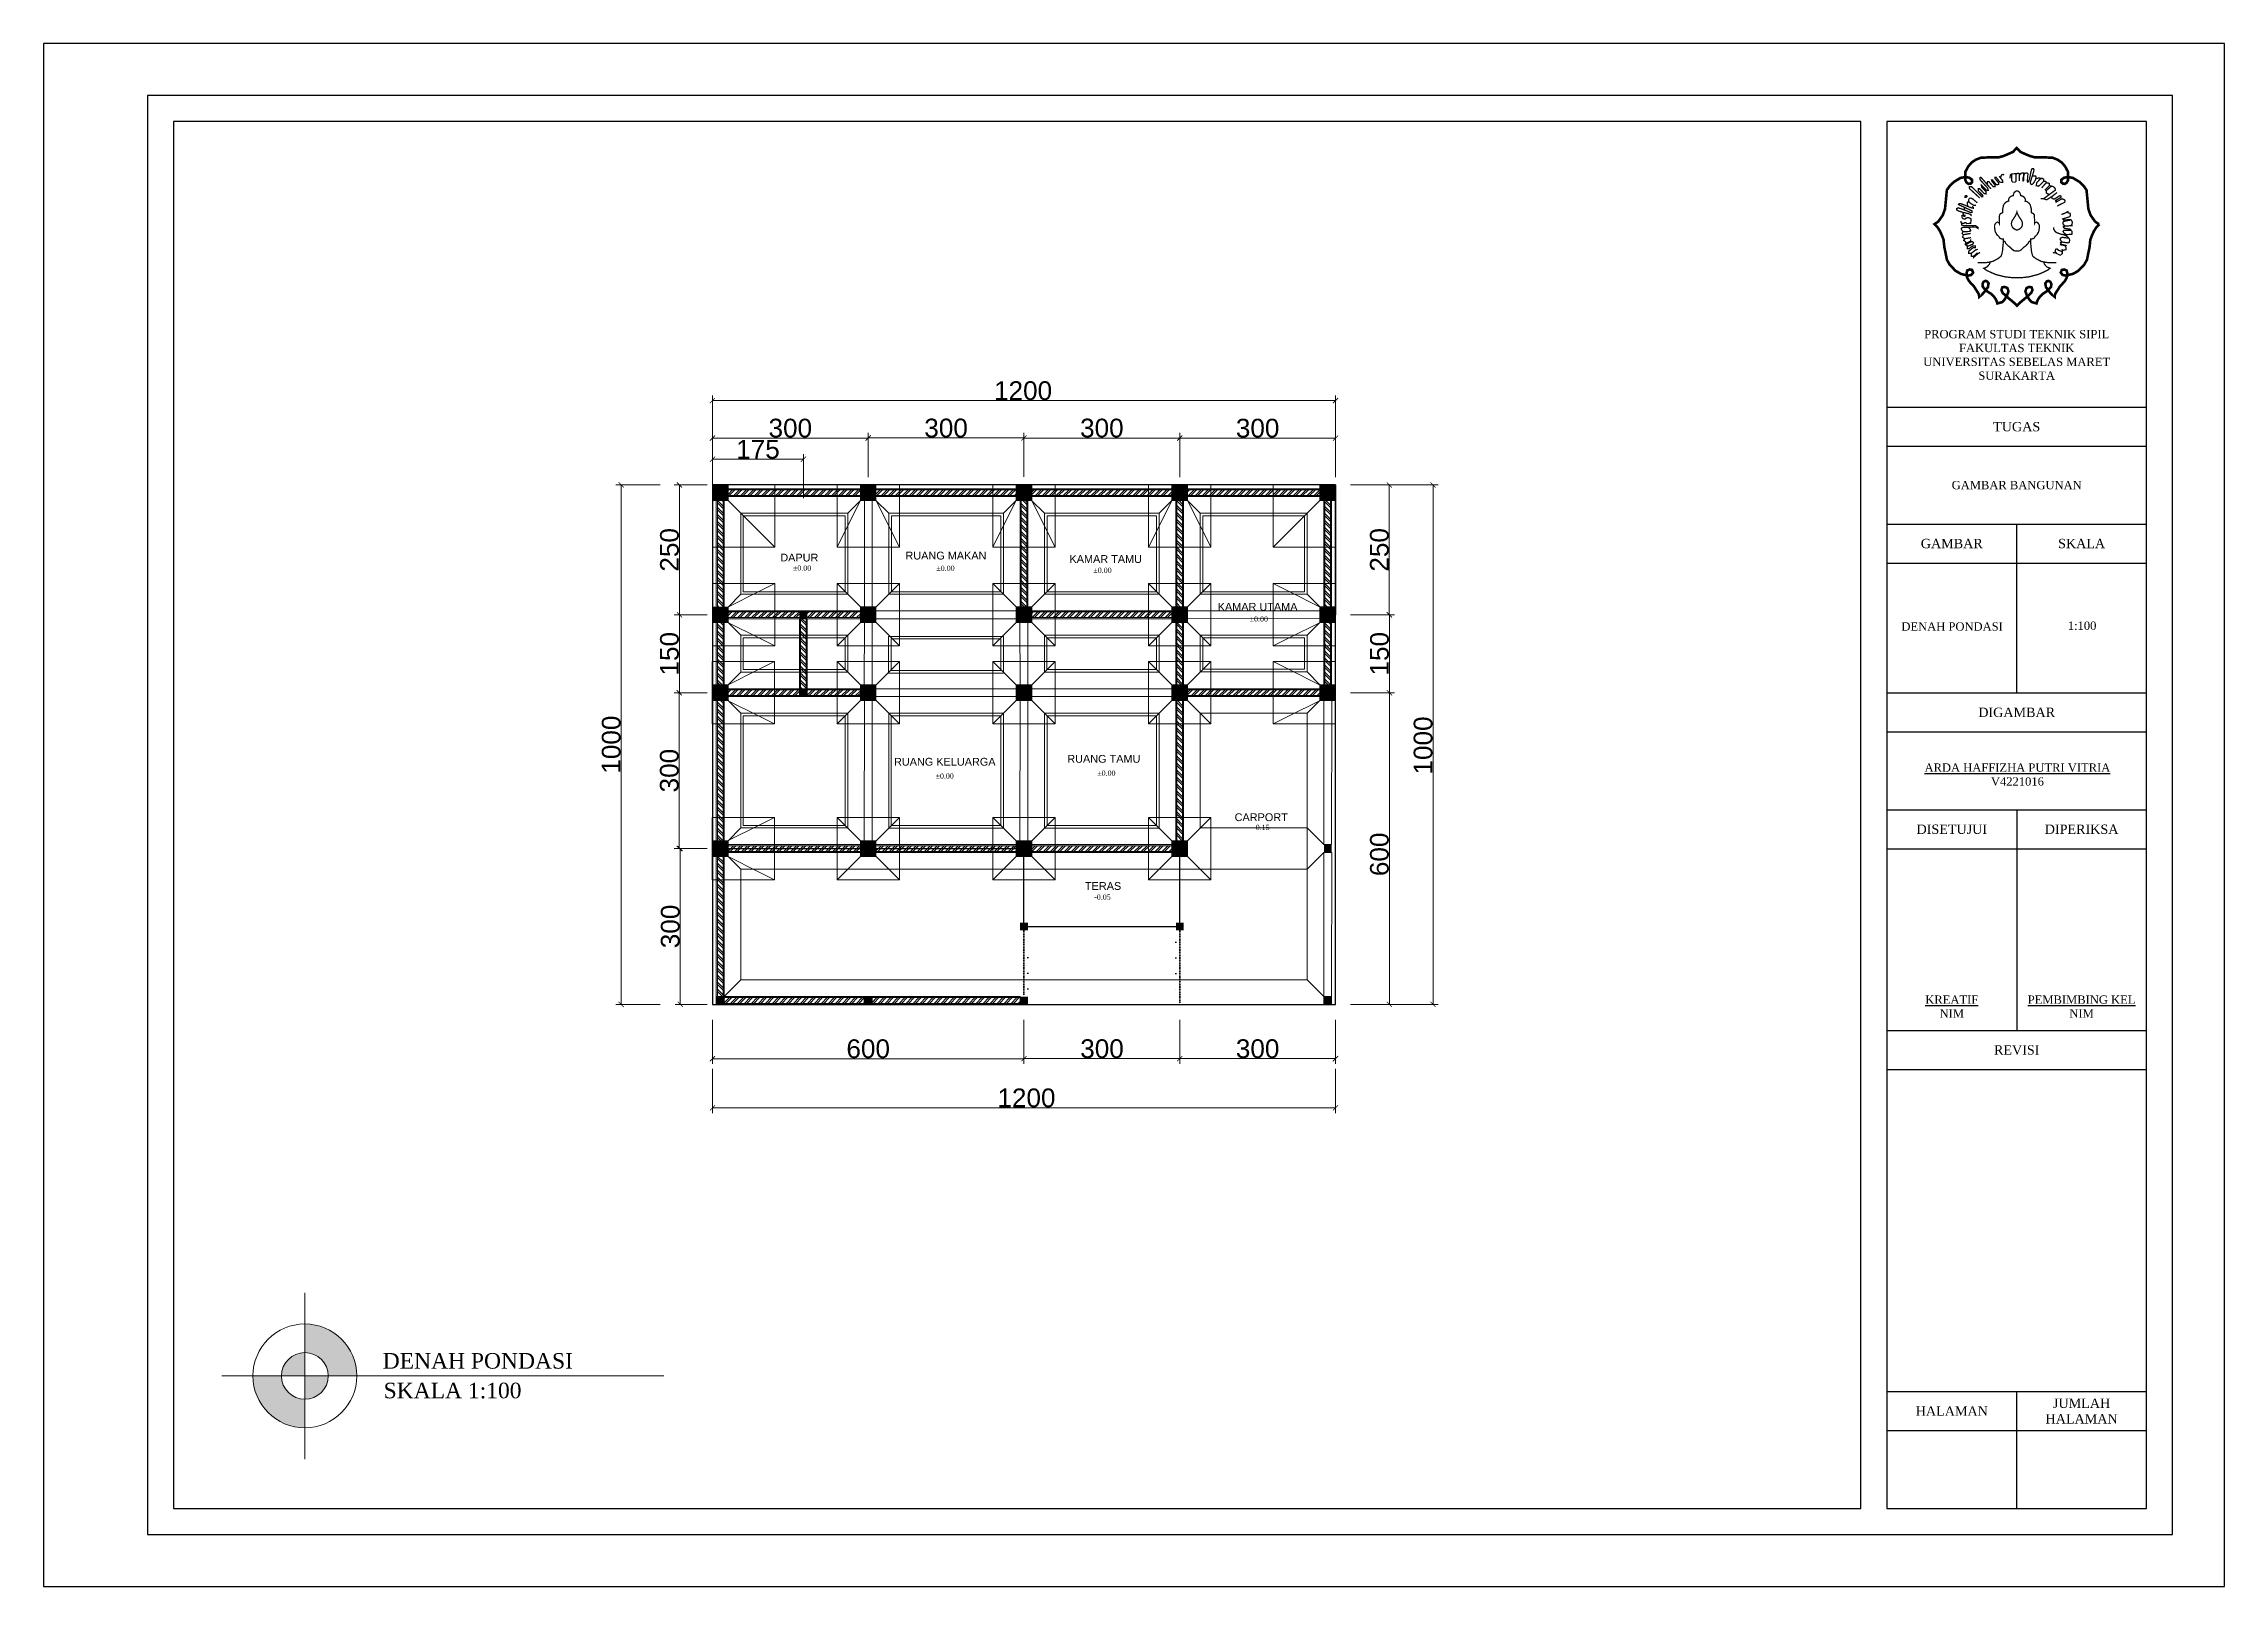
# Model space of a CAD drawing. Header units: millimetres. Extents: x -12161372 to 46643, y -9506984 to 15358.
# Drawn here: x 20599 to 24799, y 901 to 3871 of the extents above; entities that cross this region are included whole.
import ezdxf

# ---------------------------------------------------------------- set-up
doc = ezdxf.new("R2010")
doc.units = ezdxf.units.MM
doc.linetypes.add('ACAD_ISO07W100', pattern=[3, 0, -3])
for name, color, linetype, lineweight in [('arsiran', 202, 'Continuous', 0), ('as', 7, 'Continuous', 0), ('dimensi', 50, 'Continuous', 5), ('dinding', 110, 'Continuous', 9), ('furniture', 7, 'Continuous', 5), ('kolom', 150, 'Continuous', 13), ('pondasi', 7, 'Continuous', 13), ('teks', 255, 'Continuous', 5)]:
    doc.layers.add(name, color=color, linetype=linetype, lineweight=lineweight)
doc.layers.add('lahan', color=253, linetype='Continuous', plot=False)
doc.layers.add('lantai', color=9, linetype='Continuous')
doc.layers.add('RING BALOK', color=7, linetype='Continuous')
doc.styles.get("Standard").update_dxf_attribs({"font": 'arial.ttf'})
doc.styles.add('teks3', font='times.ttf', dxfattribs={"height": 25})
doc.dimstyles.new('ISO-25', dxfattribs={"dimtxt": 4.5, "dimasz": 10, "dimexe": 10, "dimexo": 10, "dimtad": 1, "dimtxsty": 'Standard', "dimblk": 'ARCHTICK', "dimcen": 2.5, "dimclrt": 256, "dimadec": 0, "dimazin": 0, "dimtfac": 1, "dimtmove": 0, "dimatfit": 3, "dimfxl": 75, "dimfxlon": 1, "dimtfillclr": 256, "dimlwd": -1, "dimlwe": -1, "dimarcsym": 0})
pattern_1 = [(45, (-2274.681, -4513.269), (-6.735192, 6.735192), []), (45, (-2270.191, -4513.269), (-6.735192, 6.735192), [])]

# ---------------------------------------------------------------- blocks, each defined once
blk = doc.blocks.new('_ArchTick')
at = {"color": 0, "linetype": 'ByBlock', "const_width": 0.15}
blk.add_lwpolyline([(-0.5, -0.5), (0.5, 0.5)], dxfattribs=at)
blk = doc.blocks.new('*D292')
at = {"layer": 'Defpoints', "color": 0, "ltscale": 10, "transparency": 16777216}
for p in [(23087, 3021.8), (23087, 2021.8), (23274.8, 2021.8)]:
    blk.add_point(p, dxfattribs=at)
at = {"layer": 'dimensi', "color": 0, "ltscale": 10, "transparency": 16777216}
for p, q in [((23199.8, 3021.8), (23284.8, 3021.8)), ((23274.8, 3021.8), (23274.8, 2021.8)), ((23199.8, 2021.8), (23284.8, 2021.8))]:
    blk.add_line(p, q, dxfattribs=at)
at = {"layer": 'dimensi', "color": 0, "ltscale": 10, "transparency": 16777216, "xscale": 10, "yscale": 10, "zscale": 10}
for p, rotation in [((23274.8, 3021.8), 90), ((23274.8, 2021.8), 270)]:
    blk.add_blockref('_ArchTick', p, dxfattribs=dict(at, rotation=rotation))
at = {"layer": 'dimensi', "ltscale": 10, "transparency": 16777216, "insert": (23255.8, 2520.2), "char_height": 4.5, "attachment_point": 5, "rotation": 90}
blk.add_mtext('{\\H8x;1000}', dxfattribs=at)
blk = doc.blocks.new('*D293')
at = {"layer": 'Defpoints', "color": 0, "ltscale": 10, "transparency": 16777216}
for p in [(23087, 2621.8), (23079.5, 2021.8), (23190.7, 2021.8)]:
    blk.add_point(p, dxfattribs=at)
at = {"layer": 'dimensi', "color": 0, "ltscale": 10, "transparency": 16777216}
for p, q in [((23115.7, 2621.8), (23200.7, 2621.8)), ((23190.7, 2621.8), (23190.7, 2021.8)), ((23115.7, 2021.8), (23200.7, 2021.8))]:
    blk.add_line(p, q, dxfattribs=at)
at = {"layer": 'dimensi', "color": 0, "ltscale": 10, "transparency": 16777216, "xscale": 10, "yscale": 10, "zscale": 10}
for p, rotation in [((23190.7, 2621.8), 90), ((23190.7, 2021.8), 270)]:
    blk.add_blockref('_ArchTick', p, dxfattribs=dict(at, rotation=rotation))
at = {"layer": 'dimensi', "ltscale": 10, "transparency": 16777216, "insert": (23171.7, 2310.6), "char_height": 4.5, "attachment_point": 5, "rotation": 90}
blk.add_mtext('{\\H8x;600}', dxfattribs=at)
blk = doc.blocks.new('*D294')
at = {"layer": 'Defpoints', "color": 0, "ltscale": 10, "transparency": 16777216}
for p in [(22187, 3112), (21887, 3021.8), (22187, 3021.8)]:
    blk.add_point(p, dxfattribs=at)
at = {"layer": 'dimensi', "color": 0, "ltscale": 10, "transparency": 16777216}
for p, q in [((21887, 3037), (21887, 3122)), ((21887, 3112), (22187, 3112)), ((22187, 3037), (22187, 3122))]:
    blk.add_line(p, q, dxfattribs=at)
at = {"layer": 'dimensi', "color": 0, "ltscale": 10, "transparency": 16777216, "xscale": 10, "yscale": 10, "zscale": 10, "rotation": 180}
blk.add_blockref('_ArchTick', (21887, 3112), dxfattribs=at)
at = {"layer": 'dimensi', "color": 0, "ltscale": 10, "transparency": 16777216, "xscale": 10, "yscale": 10, "zscale": 10}
blk.add_blockref('_ArchTick', (22187, 3112), dxfattribs=at)
at = {"layer": 'dimensi', "ltscale": 10, "transparency": 16777216, "insert": (22037, 3131), "char_height": 4.5, "attachment_point": 5}
blk.add_mtext('{\\H8x;300}', dxfattribs=at)
blk = doc.blocks.new('*D295')
at = {"layer": 'Defpoints', "color": 0, "ltscale": 10, "transparency": 16777216}
for p in [(22487, 3112.2), (22187, 3021.8), (22487, 3021.8)]:
    blk.add_point(p, dxfattribs=at)
at = {"layer": 'dimensi', "color": 0, "ltscale": 10, "transparency": 16777216}
for p, q in [((22187, 3037.2), (22187, 3122.2)), ((22187, 3112.2), (22487, 3112.2)), ((22487, 3037.2), (22487, 3122.2))]:
    blk.add_line(p, q, dxfattribs=at)
at = {"layer": 'dimensi', "color": 0, "ltscale": 10, "transparency": 16777216, "xscale": 10, "yscale": 10, "zscale": 10, "rotation": 180}
blk.add_blockref('_ArchTick', (22187, 3112.2), dxfattribs=at)
at = {"layer": 'dimensi', "color": 0, "ltscale": 10, "transparency": 16777216, "xscale": 10, "yscale": 10, "zscale": 10}
blk.add_blockref('_ArchTick', (22487, 3112.2), dxfattribs=at)
at = {"layer": 'dimensi', "ltscale": 10, "transparency": 16777216, "insert": (22337, 3131.2), "char_height": 4.5, "attachment_point": 5}
blk.add_mtext('{\\H8x;300}', dxfattribs=at)
blk = doc.blocks.new('*D296')
at = {"layer": 'Defpoints', "color": 0, "ltscale": 10, "transparency": 16777216}
for p in [(22787, 3112.1), (22487, 3021.8), (22787, 3021.8)]:
    blk.add_point(p, dxfattribs=at)
at = {"layer": 'dimensi', "color": 0, "ltscale": 10, "transparency": 16777216}
for p, q in [((22487, 3037.1), (22487, 3122.1)), ((22487, 3112.1), (22787, 3112.1)), ((22787, 3037.1), (22787, 3122.1))]:
    blk.add_line(p, q, dxfattribs=at)
at = {"layer": 'dimensi', "color": 0, "ltscale": 10, "transparency": 16777216, "xscale": 10, "yscale": 10, "zscale": 10, "rotation": 180}
blk.add_blockref('_ArchTick', (22487, 3112.1), dxfattribs=at)
at = {"layer": 'dimensi', "color": 0, "ltscale": 10, "transparency": 16777216, "xscale": 10, "yscale": 10, "zscale": 10}
blk.add_blockref('_ArchTick', (22787, 3112.1), dxfattribs=at)
at = {"layer": 'dimensi', "ltscale": 10, "transparency": 16777216, "insert": (22637, 3131.1), "char_height": 4.5, "attachment_point": 5}
blk.add_mtext('{\\H8x;300}', dxfattribs=at)
blk = doc.blocks.new('*D297')
at = {"layer": 'Defpoints', "color": 0, "ltscale": 10, "transparency": 16777216}
for p in [(23087, 3111.9), (22787, 3022.4), (23087, 3021.8)]:
    blk.add_point(p, dxfattribs=at)
at = {"layer": 'dimensi', "color": 0, "ltscale": 10, "transparency": 16777216}
for p, q in [((22787, 3036.9), (22787, 3121.9)), ((22787, 3111.9), (23087, 3111.9)), ((23087, 3036.9), (23087, 3121.9))]:
    blk.add_line(p, q, dxfattribs=at)
at = {"layer": 'dimensi', "color": 0, "ltscale": 10, "transparency": 16777216, "xscale": 10, "yscale": 10, "zscale": 10, "rotation": 180}
blk.add_blockref('_ArchTick', (22787, 3111.9), dxfattribs=at)
at = {"layer": 'dimensi', "color": 0, "ltscale": 10, "transparency": 16777216, "xscale": 10, "yscale": 10, "zscale": 10}
blk.add_blockref('_ArchTick', (23087, 3111.9), dxfattribs=at)
at = {"layer": 'dimensi', "ltscale": 10, "transparency": 16777216, "insert": (22937, 3130.9), "char_height": 4.5, "attachment_point": 5}
blk.add_mtext('{\\H8x;300}', dxfattribs=at)
blk = doc.blocks.new('*D298')
at = {"layer": 'Defpoints', "color": 0, "ltscale": 10, "transparency": 16777216}
for p in [(23087, 3184.1), (21887, 3021.8), (23087, 3021.8)]:
    blk.add_point(p, dxfattribs=at)
at = {"layer": 'dimensi', "color": 0, "ltscale": 10, "transparency": 16777216}
for p, q in [((21887, 3109.1), (21887, 3194.1)), ((23087, 3109.1), (23087, 3194.1)), ((21887, 3184.1), (23087, 3184.1))]:
    blk.add_line(p, q, dxfattribs=at)
at = {"layer": 'dimensi', "color": 0, "ltscale": 10, "transparency": 16777216, "xscale": 10, "yscale": 10, "zscale": 10, "rotation": 180}
blk.add_blockref('_ArchTick', (21887, 3184.1), dxfattribs=at)
at = {"layer": 'dimensi', "color": 0, "ltscale": 10, "transparency": 16777216, "xscale": 10, "yscale": 10, "zscale": 10}
blk.add_blockref('_ArchTick', (23087, 3184.1), dxfattribs=at)
at = {"layer": 'dimensi', "ltscale": 10, "transparency": 16777216, "insert": (22485.3, 3203.1), "char_height": 4.5, "attachment_point": 5}
blk.add_mtext('{\\H8x;1200}', dxfattribs=at)
blk = doc.blocks.new('*D291')
at = {"layer": 'Defpoints', "color": 0, "ltscale": 10, "transparency": 16777216}
for p in [(21887, 3021.8), (21823.4, 2771.8), (21887, 2771.8)]:
    blk.add_point(p, dxfattribs=at)
at = {"layer": 'dimensi', "color": 0, "ltscale": 10, "transparency": 16777216}
for p, q in [((21877, 3021.8), (21813.4, 3021.8)), ((21823.4, 3021.8), (21823.4, 2771.8)), ((21877, 2771.8), (21813.4, 2771.8))]:
    blk.add_line(p, q, dxfattribs=at)
at = {"layer": 'dimensi', "color": 0, "ltscale": 10, "transparency": 16777216, "xscale": 10, "yscale": 10, "zscale": 10}
for p, rotation in [((21823.4, 3021.8), 90), ((21823.4, 2771.8), 270)]:
    blk.add_blockref('_ArchTick', p, dxfattribs=dict(at, rotation=rotation))
at = {"layer": 'dimensi', "ltscale": 10, "transparency": 16777216, "insert": (21804.4, 2896.8), "char_height": 4.5, "attachment_point": 5, "rotation": 90}
blk.add_mtext('{\\H8x;250}', dxfattribs=at)
blk = doc.blocks.new('*D299')
at = {"layer": 'Defpoints', "color": 0, "ltscale": 10, "transparency": 16777216}
for p in [(21887, 2021.8), (23087, 2021.8), (23087, 1822.6)]:
    blk.add_point(p, dxfattribs=at)
at = {"layer": 'dimensi', "color": 0, "ltscale": 10, "transparency": 16777216}
for p, q in [((21887, 1897.6), (21887, 1812.6)), ((23087, 1897.6), (23087, 1812.6)), ((21887, 1822.6), (23087, 1822.6))]:
    blk.add_line(p, q, dxfattribs=at)
at = {"layer": 'dimensi', "color": 0, "ltscale": 10, "transparency": 16777216, "xscale": 10, "yscale": 10, "zscale": 10, "rotation": 180}
blk.add_blockref('_ArchTick', (21887, 1822.6), dxfattribs=at)
at = {"layer": 'dimensi', "color": 0, "ltscale": 10, "transparency": 16777216, "xscale": 10, "yscale": 10, "zscale": 10}
blk.add_blockref('_ArchTick', (23087, 1822.6), dxfattribs=at)
at = {"layer": 'dimensi', "ltscale": 10, "transparency": 16777216, "insert": (22491.8, 1841.6), "char_height": 4.5, "attachment_point": 5}
blk.add_mtext('{\\H8x;1200}', dxfattribs=at)
blk = doc.blocks.new('*D300')
at = {"layer": 'Defpoints', "color": 0, "ltscale": 10, "transparency": 16777216}
for p in [(22787, 2021.8), (23087, 2021.8), (22787, 1917.3)]:
    blk.add_point(p, dxfattribs=at)
at = {"layer": 'dimensi', "color": 0, "ltscale": 10, "transparency": 16777216}
for p, q in [((22787, 1992.3), (22787, 1907.3)), ((23087, 1992.3), (23087, 1907.3)), ((23087, 1917.3), (22787, 1917.3))]:
    blk.add_line(p, q, dxfattribs=at)
at = {"layer": 'dimensi', "color": 0, "ltscale": 10, "transparency": 16777216, "xscale": 10, "yscale": 10, "zscale": 10, "rotation": 180}
blk.add_blockref('_ArchTick', (22787, 1917.3), dxfattribs=at)
at = {"layer": 'dimensi', "color": 0, "ltscale": 10, "transparency": 16777216, "xscale": 10, "yscale": 10, "zscale": 10}
blk.add_blockref('_ArchTick', (23087, 1917.3), dxfattribs=at)
at = {"layer": 'dimensi', "ltscale": 10, "transparency": 16777216, "insert": (22937, 1936.3), "char_height": 4.5, "attachment_point": 5}
blk.add_mtext('{\\H8x;300}', dxfattribs=at)
blk = doc.blocks.new('*D301')
at = {"layer": 'Defpoints', "color": 0, "ltscale": 10, "transparency": 16777216}
for p in [(22487, 2021.8), (22787, 2021.8), (22487, 1917.3)]:
    blk.add_point(p, dxfattribs=at)
at = {"layer": 'dimensi', "color": 0, "ltscale": 10, "transparency": 16777216}
for p, q in [((22487, 1992.3), (22487, 1907.3)), ((22787, 1992.3), (22787, 1907.3)), ((22787, 1917.3), (22487, 1917.3))]:
    blk.add_line(p, q, dxfattribs=at)
at = {"layer": 'dimensi', "color": 0, "ltscale": 10, "transparency": 16777216, "xscale": 10, "yscale": 10, "zscale": 10, "rotation": 180}
blk.add_blockref('_ArchTick', (22487, 1917.3), dxfattribs=at)
at = {"layer": 'dimensi', "color": 0, "ltscale": 10, "transparency": 16777216, "xscale": 10, "yscale": 10, "zscale": 10}
blk.add_blockref('_ArchTick', (22787, 1917.3), dxfattribs=at)
at = {"layer": 'dimensi', "ltscale": 10, "transparency": 16777216, "insert": (22637.3, 1936.3), "char_height": 4.5, "attachment_point": 5}
blk.add_mtext('{\\H8x;300}', dxfattribs=at)
blk = doc.blocks.new('*D302')
at = {"layer": 'Defpoints', "color": 0, "ltscale": 10, "transparency": 16777216}
for p in [(21887, 2021.8), (22487, 2021.2), (21887, 1917.2)]:
    blk.add_point(p, dxfattribs=at)
at = {"layer": 'dimensi', "color": 0, "ltscale": 10, "transparency": 16777216}
for p, q in [((21887, 1992.2), (21887, 1907.2)), ((22487, 1992.2), (22487, 1907.2)), ((22487, 1917.2), (21887, 1917.2))]:
    blk.add_line(p, q, dxfattribs=at)
at = {"layer": 'dimensi', "color": 0, "ltscale": 10, "transparency": 16777216, "xscale": 10, "yscale": 10, "zscale": 10, "rotation": 180}
blk.add_blockref('_ArchTick', (21887, 1917.2), dxfattribs=at)
at = {"layer": 'dimensi', "color": 0, "ltscale": 10, "transparency": 16777216, "xscale": 10, "yscale": 10, "zscale": 10}
blk.add_blockref('_ArchTick', (22487, 1917.2), dxfattribs=at)
at = {"layer": 'dimensi', "ltscale": 10, "transparency": 16777216, "insert": (22187, 1936.2), "char_height": 4.5, "attachment_point": 5}
blk.add_mtext('{\\H8x;600}', dxfattribs=at)
blk = doc.blocks.new('*D303')
at = {"layer": 'Defpoints', "color": 0, "ltscale": 10, "transparency": 16777216}
for p in [(21887, 2771.8), (21823.4, 2621.8), (21887, 2621.8)]:
    blk.add_point(p, dxfattribs=at)
at = {"layer": 'dimensi', "color": 0, "ltscale": 10, "transparency": 16777216}
for p, q in [((21877, 2771.8), (21813.4, 2771.8)), ((21823.4, 2771.8), (21823.4, 2621.8)), ((21877, 2621.8), (21813.4, 2621.8))]:
    blk.add_line(p, q, dxfattribs=at)
at = {"layer": 'dimensi', "color": 0, "ltscale": 10, "transparency": 16777216, "xscale": 10, "yscale": 10, "zscale": 10}
for p, rotation in [((21823.4, 2771.8), 90), ((21823.4, 2621.8), 270)]:
    blk.add_blockref('_ArchTick', p, dxfattribs=dict(at, rotation=rotation))
at = {"layer": 'dimensi', "ltscale": 10, "transparency": 16777216, "insert": (21804.4, 2696.8), "char_height": 4.5, "attachment_point": 5, "rotation": 90}
blk.add_mtext('{\\H8x;150}', dxfattribs=at)
blk = doc.blocks.new('*D304')
at = {"layer": 'Defpoints', "color": 0, "ltscale": 10, "transparency": 16777216}
for p in [(21887, 2621.8), (21823.1, 2321.8), (21887, 2321.8)]:
    blk.add_point(p, dxfattribs=at)
at = {"layer": 'dimensi', "color": 0, "ltscale": 10, "transparency": 16777216}
for p, q in [((21877, 2621.8), (21813.1, 2621.8)), ((21823.1, 2621.8), (21823.1, 2321.8)), ((21877, 2321.8), (21813.1, 2321.8))]:
    blk.add_line(p, q, dxfattribs=at)
at = {"layer": 'dimensi', "color": 0, "ltscale": 10, "transparency": 16777216, "xscale": 10, "yscale": 10, "zscale": 10}
for p, rotation in [((21823.1, 2621.8), 90), ((21823.1, 2321.8), 270)]:
    blk.add_blockref('_ArchTick', p, dxfattribs=dict(at, rotation=rotation))
at = {"layer": 'dimensi', "ltscale": 10, "transparency": 16777216, "insert": (21804.1, 2471.8), "char_height": 4.5, "attachment_point": 5, "rotation": 90}
blk.add_mtext('{\\H8x;300}', dxfattribs=at)
blk = doc.blocks.new('*D305')
at = {"layer": 'Defpoints', "color": 0, "ltscale": 10, "transparency": 16777216}
for p in [(21887, 2321.8), (21825.1, 2021.8), (21887, 2021.8)]:
    blk.add_point(p, dxfattribs=at)
at = {"layer": 'dimensi', "color": 0, "ltscale": 10, "transparency": 16777216}
for p, q in [((21877, 2321.8), (21815.1, 2321.8)), ((21825.1, 2321.8), (21825.1, 2021.8)), ((21877, 2021.8), (21815.1, 2021.8))]:
    blk.add_line(p, q, dxfattribs=at)
at = {"layer": 'dimensi', "color": 0, "ltscale": 10, "transparency": 16777216, "xscale": 10, "yscale": 10, "zscale": 10}
for p, rotation in [((21825.1, 2321.8), 90), ((21825.1, 2021.8), 270)]:
    blk.add_blockref('_ArchTick', p, dxfattribs=dict(at, rotation=rotation))
at = {"layer": 'dimensi', "ltscale": 10, "transparency": 16777216, "insert": (21806, 2171.8), "char_height": 4.5, "attachment_point": 5, "rotation": 90}
blk.add_mtext('{\\H8x;300}', dxfattribs=at)
blk = doc.blocks.new('*D306')
at = {"layer": 'Defpoints', "color": 0, "ltscale": 10, "transparency": 16777216}
for p in [(23087, 3021.8), (23087, 2771.8), (23190.6, 2771.8)]:
    blk.add_point(p, dxfattribs=at)
at = {"layer": 'dimensi', "color": 0, "ltscale": 10, "transparency": 16777216}
for p, q in [((23115.6, 3021.8), (23200.6, 3021.8)), ((23190.6, 3021.8), (23190.6, 2771.8)), ((23115.6, 2771.8), (23200.6, 2771.8))]:
    blk.add_line(p, q, dxfattribs=at)
at = {"layer": 'dimensi', "color": 0, "ltscale": 10, "transparency": 16777216, "xscale": 10, "yscale": 10, "zscale": 10}
for p, rotation in [((23190.6, 3021.8), 90), ((23190.6, 2771.8), 270)]:
    blk.add_blockref('_ArchTick', p, dxfattribs=dict(at, rotation=rotation))
at = {"layer": 'dimensi', "ltscale": 10, "transparency": 16777216, "insert": (23171.6, 2896.8), "char_height": 4.5, "attachment_point": 5, "rotation": 90}
blk.add_mtext('{\\H8x;250}', dxfattribs=at)
blk = doc.blocks.new('*D307')
at = {"layer": 'Defpoints', "color": 0, "ltscale": 10, "transparency": 16777216}
for p in [(23087, 2771.8), (23087, 2621.8), (23190.9, 2621.8)]:
    blk.add_point(p, dxfattribs=at)
at = {"layer": 'dimensi', "color": 0, "ltscale": 10, "transparency": 16777216}
for p, q in [((23115.9, 2771.8), (23200.9, 2771.8)), ((23190.9, 2771.8), (23190.9, 2621.8)), ((23115.9, 2621.8), (23200.9, 2621.8))]:
    blk.add_line(p, q, dxfattribs=at)
at = {"layer": 'dimensi', "color": 0, "ltscale": 10, "transparency": 16777216, "xscale": 10, "yscale": 10, "zscale": 10}
for p, rotation in [((23190.9, 2771.8), 90), ((23190.9, 2621.8), 270)]:
    blk.add_blockref('_ArchTick', p, dxfattribs=dict(at, rotation=rotation))
at = {"layer": 'dimensi', "ltscale": 10, "transparency": 16777216, "insert": (23171.9, 2696.8), "char_height": 4.5, "attachment_point": 5, "rotation": 90}
blk.add_mtext('{\\H8x;150}', dxfattribs=at)
blk = doc.blocks.new('*D308')
at = {"layer": 'Defpoints', "color": 0, "ltscale": 10, "transparency": 16777216}
for p in [(21887, 3021.8), (21711.2, 2021.8), (21894.5, 2021.8)]:
    blk.add_point(p, dxfattribs=at)
at = {"layer": 'dimensi', "color": 0, "ltscale": 10, "transparency": 16777216}
for p, q in [((21786.2, 3021.8), (21701.2, 3021.8)), ((21711.2, 3021.8), (21711.2, 2021.8)), ((21786.2, 2021.8), (21701.2, 2021.8))]:
    blk.add_line(p, q, dxfattribs=at)
at = {"layer": 'dimensi', "color": 0, "ltscale": 10, "transparency": 16777216, "xscale": 10, "yscale": 10, "zscale": 10}
for p, rotation in [((21711.2, 3021.8), 90), ((21711.2, 2021.8), 270)]:
    blk.add_blockref('_ArchTick', p, dxfattribs=dict(at, rotation=rotation))
at = {"layer": 'dimensi', "ltscale": 10, "transparency": 16777216, "insert": (21692.2, 2521.8), "char_height": 4.5, "attachment_point": 5, "rotation": 90}
blk.add_mtext('{\\H8x;1000}', dxfattribs=at)
blk = doc.blocks.new('*U24')
at = {"layer": 'arsiran'}
h = blk.add_hatch(dxfattribs=at)
h.set_pattern_fill('ANSI32', color=256)
h.set_pattern_definition([(45, (-2289.681, -4513.269), (-6.735192, 6.735192), []), (45, (-2285.191, -4513.269), (-6.735192, 6.735192), [])])
h.paths.add_polyline_path([(0, 5.5), (0, -5.5), (255, -5.5), (255, 5.5)])
blk.add_lwpolyline([(0, -5.5), (255, -5.5), (255, 5.5), (0, 5.5)], close=True, dxfattribs=at)
at = {"layer": 'dinding'}
blk.add_lwpolyline([(0, -7.5), (255, -7.5), (255, 7.5), (0, 7.5)], close=True, dxfattribs=at)
blk = doc.blocks.new('*U4')
at = {"layer": 'arsiran'}
h = blk.add_hatch(dxfattribs=at)
h.set_pattern_fill('ANSI32', color=256)
h.set_pattern_definition(pattern_1)
h.paths.add_polyline_path([(0, 5.5), (0, -5.5), (270, -5.5), (270, 5.5)])
blk.add_lwpolyline([(0, -5.5), (270, -5.5), (270, 5.5), (0, 5.5)], close=True, dxfattribs=at)
at = {"layer": 'dinding'}
blk.add_lwpolyline([(0, -7.5), (270, -7.5), (270, 7.5), (0, 7.5)], close=True, dxfattribs=at)
blk = doc.blocks.new('*U23')
at = {"layer": 'arsiran'}
h = blk.add_hatch(dxfattribs=at)
h.set_pattern_fill('ANSI32', color=256)
h.set_pattern_definition([(45, (-2339.681, -4513.269), (-6.735192, 6.735192), []), (45, (-2335.191, -4513.269), (-6.735192, 6.735192), [])])
h.paths.add_polyline_path([(0, 5.5), (0, -5.5), (205, -5.5), (205, 5.5)])
blk.add_lwpolyline([(0, -5.5), (205, -5.5), (205, 5.5), (0, 5.5)], close=True, dxfattribs=at)
at = {"layer": 'dinding'}
blk.add_lwpolyline([(0, -7.5), (205, -7.5), (205, 7.5), (0, 7.5)], close=True, dxfattribs=at)
blk = doc.blocks.new('*U9')
at = {"layer": 'arsiran'}
h = blk.add_hatch(dxfattribs=at)
h.set_pattern_fill('ANSI32', color=256)
h.set_pattern_definition([(45, (-2424.681, -4513.269), (-6.735192, 6.735192), []), (45, (-2420.191, -4513.269), (-6.735192, 6.735192), [])])
h.paths.add_polyline_path([(0, 5.5), (0, -5.5), (120, -5.5), (120, 5.5)])
blk.add_lwpolyline([(0, -5.5), (120, -5.5), (120, 5.5), (0, 5.5)], close=True, dxfattribs=at)
at = {"layer": 'dinding'}
blk.add_lwpolyline([(0, -7.5), (120, -7.5), (120, 7.5), (0, 7.5)], close=True, dxfattribs=at)
blk = doc.blocks.new('*U10')
at = {"layer": 'arsiran'}
h = blk.add_hatch(dxfattribs=at)
h.set_pattern_fill('ANSI32', color=256)
h.set_pattern_definition(pattern_1)
h.paths.add_polyline_path([(0, 5.5), (0, -5.5), (270, -5.5), (270, 5.5)])
blk.add_lwpolyline([(0, -5.5), (270, -5.5), (270, 5.5), (0, 5.5)], close=True, dxfattribs=at)
at = {"layer": 'dinding'}
blk.add_lwpolyline([(0, -7.5), (270, -7.5), (270, 7.5), (0, 7.5)], close=True, dxfattribs=at)
blk = doc.blocks.new('*U8')
at = {"layer": 'arsiran'}
h = blk.add_hatch(dxfattribs=at)
h.set_pattern_fill('ANSI32', color=256)
h.set_pattern_definition([(45, (-2409.681, -4513.269), (-6.735192, 6.735192), []), (45, (-2405.191, -4513.269), (-6.735192, 6.735192), [])])
h.paths.add_polyline_path([(0, 5.5), (0, -5.5), (135, -5.5), (135, 5.5)])
blk.add_lwpolyline([(0, -5.5), (135, -5.5), (135, 5.5), (0, 5.5)], close=True, dxfattribs=at)
at = {"layer": 'dinding'}
blk.add_lwpolyline([(0, -7.5), (135, -7.5), (135, 7.5), (0, 7.5)], close=True, dxfattribs=at)
blk = doc.blocks.new('*U25')
at = {"layer": 'arsiran'}
h = blk.add_hatch(dxfattribs=at)
h.set_pattern_fill('ANSI32', color=256)
h.set_pattern_definition([(45, (-2424.289, -4513.269), (-6.735192, 6.735192), []), (45, (-2419.799, -4513.269), (-6.735192, 6.735192), [])])
h.paths.add_polyline_path([(0, 5.5), (0, -5.5), (120.4, -5.5), (120.4, 5.5)])
blk.add_lwpolyline([(0, -5.5), (120.4, -5.5), (120.4, 5.5), (0, 5.5)], close=True, dxfattribs=at)
at = {"layer": 'dinding'}
blk.add_lwpolyline([(0, -7.5), (120.4, -7.5), (120.4, 7.5), (0, 7.5)], close=True, dxfattribs=at)
blk = doc.blocks.new('1')
at = {"layer": 'pondasi', "ltscale": 10}
blk.add_line((24293.9, -605.7), (24413.8, -485.7), dxfattribs=at)
blk.add_lwpolyline([(24413.9, -605.7), (24413.8, -485.7), (24293.8, -485.7), (24293.9, -605.7)], close=True, dxfattribs=at)
blk = doc.blocks.new('2')
at = {"layer": 'pondasi', "ltscale": 10}
for p, q in [((24443.1, -926.5), (24563.1, -806.5)), ((24443.1, -806.5), (24563.1, -926.5))]:
    blk.add_line(p, q, dxfattribs=at)
blk.add_lwpolyline([(24443.1, -926.5), (24563.1, -926.5), (24563.1, -806.5), (24443.1, -806.5)], close=True, dxfattribs=at)
blk = doc.blocks.new('3')
at = {"layer": 'pondasi', "ltscale": 10}
for q in [(24443.1, -726.5), (24563.1, -726.5)]:
    blk.add_line((24503.1, -606.5), q, dxfattribs=at)
blk.add_lwpolyline([(24443.1, -606.5), (24443.1, -726.5), (24563.1, -726.5), (24563.1, -606.5)], close=True, dxfattribs=at)
blk = doc.blocks.new('*U48')
at = {"layer": 'arsiran'}
h = blk.add_hatch(dxfattribs=at)
h.set_pattern_fill('ANSI32', color=256)
h.set_pattern_definition([(45, (-2259.737, -4513.269), (-6.735192, 6.735192), []), (45, (-2255.247, -4513.269), (-6.735192, 6.735192), [])])
h.paths.add_polyline_path([(0, 5.5), (0, -5.5), (284.9, -5.5), (284.9, 5.5)])
blk.add_lwpolyline([(0, -5.5), (284.9, -5.5), (284.9, 5.5), (0, 5.5)], close=True, dxfattribs=at)
at = {"layer": 'dinding'}
blk.add_lwpolyline([(0, -7.5), (284.9, -7.5), (284.9, 7.5), (0, 7.5)], close=True, dxfattribs=at)
blk = doc.blocks.new('*D316')
at = {"layer": 'Defpoints', "color": 0, "ltscale": 10, "transparency": 16777216}
for p in [(22062.2, 3071.3), (22062.2, 2771.2), (21887.2, 2598.7)]:
    blk.add_point(p, dxfattribs=at)
at = {"layer": 'dimensi', "color": 0, "ltscale": 10, "transparency": 16777216}
for p, q in [((21887.2, 2996.3), (21887.2, 3081.3)), ((21887.2, 3071.3), (22062.2, 3071.3)), ((22062.2, 2996.3), (22062.2, 3081.3))]:
    blk.add_line(p, q, dxfattribs=at)
at = {"layer": 'dimensi', "color": 0, "ltscale": 10, "transparency": 16777216, "xscale": 10, "yscale": 10, "zscale": 10, "rotation": 180}
blk.add_blockref('_ArchTick', (21887.2, 3071.3), dxfattribs=at)
at = {"layer": 'dimensi', "color": 0, "ltscale": 10, "transparency": 16777216, "xscale": 10, "yscale": 10, "zscale": 10}
blk.add_blockref('_ArchTick', (22062.2, 3071.3), dxfattribs=at)
at = {"layer": 'dimensi', "ltscale": 10, "transparency": 16777216, "insert": (21974.7, 3090.3), "char_height": 4.5, "attachment_point": 5}
blk.add_mtext('{\\H8x;175}', dxfattribs=at)

msp = doc.modelspace()

# ---------------------------------------------------------------- hatches: boundary and pattern name
at = {"lineweight": 13}
h = msp.add_hatch(color=7, dxfattribs=at)
h.paths.add_polyline_path([(21102.04, 1306.54), (21102.04, 1351.54, 0.41421356), (21057.04, 1306.54)])
h.paths.add_polyline_path([(21147.04, 1306.54), (21102.04, 1306.54), (21102.04, 1261.54, 0.41421356)])
h.paths.add_polyline_path([(21147.04, 1306.54), (21202.04, 1306.54, 0.41421356), (21102.04, 1406.54), (21102.04, 1351.54, -0.41421356)])
h.paths.add_polyline_path([(21057.04, 1306.54), (21002.04, 1306.54, 0.41421356), (21102.04, 1206.54), (21102.04, 1261.54, -0.41421356)])
at = {"layer": 'kolom'}
h = msp.add_hatch(color=256, dxfattribs=at)
h.dxf.hatch_style = 1
h.paths.add_polyline_path([(21917.011, 2991.791), (21917.011, 3021.791), (21887.011, 3021.791), (21887.011, 2991.791)])
h = msp.add_hatch(color=256, dxfattribs=at)
h.dxf.hatch_style = 1
h.paths.add_polyline_path([(22202.011, 2991.791), (22202.011, 3021.791), (22172.011, 3021.791), (22172.011, 2991.791)])
h = msp.add_hatch(color=256, dxfattribs=at)
h.dxf.hatch_style = 1
h.paths.add_polyline_path([(22502.011, 2991.791), (22502.011, 3021.791), (22472.011, 3021.791), (22472.011, 2991.791)])
h = msp.add_hatch(color=256, dxfattribs=at)
h.dxf.hatch_style = 1
h.paths.add_polyline_path([(22802.011, 2991.791), (22802.011, 3021.791), (22772.011, 3021.791), (22772.011, 2991.791)])
h = msp.add_hatch(color=256, dxfattribs=at)
h.dxf.hatch_style = 1
h.paths.add_polyline_path([(23087.011, 2991.791), (23087.011, 3021.791), (23057.011, 3021.791), (23057.011, 2991.791)])
h = msp.add_hatch(color=256, dxfattribs=at)
h.dxf.hatch_style = 1
h.paths.add_polyline_path([(21917.011, 2756.791), (21917.011, 2786.791), (21887.011, 2786.791), (21887.011, 2756.791)])
h = msp.add_hatch(color=256, dxfattribs=at)
h.dxf.hatch_style = 1
h.paths.add_polyline_path([(22069.469, 2779.289), (22054.469, 2779.289), (22054.469, 2764.289), (22069.469, 2764.289)])
h = msp.add_hatch(color=256, dxfattribs=at)
h.dxf.hatch_style = 1
h.paths.add_polyline_path([(22202.011, 2756.866), (22202.011, 2786.866), (22172.011, 2786.866), (22172.011, 2756.866)])
h = msp.add_hatch(color=256, dxfattribs=at)
h.dxf.hatch_style = 1
h.paths.add_polyline_path([(22502.011, 2756.859), (22502.011, 2786.859), (22472.011, 2786.859), (22472.011, 2756.859)])
h = msp.add_hatch(color=256, dxfattribs=at)
h.dxf.hatch_style = 1
h.paths.add_polyline_path([(22802.011, 2757.184), (22802.011, 2787.184), (22772.011, 2787.184), (22772.011, 2757.184)])
h = msp.add_hatch(color=256, dxfattribs=at)
h.dxf.hatch_style = 1
h.paths.add_polyline_path([(23087.011, 2757.184), (23087.011, 2787.184), (23057.011, 2787.184), (23057.011, 2757.184)])
h = msp.add_hatch(color=256, dxfattribs=at)
h.dxf.hatch_style = 1
h.paths.add_polyline_path([(21917.011, 2606.791), (21917.011, 2636.791), (21887.011, 2636.791), (21887.011, 2606.791)])
h = msp.add_hatch(color=256, dxfattribs=at)
h.dxf.hatch_style = 1
h.paths.add_polyline_path([(22069.536, 2629.283), (22054.536, 2629.283), (22054.536, 2614.283), (22069.536, 2614.283)])
h = msp.add_hatch(color=256, dxfattribs=at)
h.dxf.hatch_style = 1
h.paths.add_polyline_path([(22202.011, 2606.791), (22202.011, 2636.791), (22172.011, 2636.791), (22172.011, 2606.791)])
h = msp.add_hatch(color=256, dxfattribs=at)
h.dxf.hatch_style = 1
h.paths.add_polyline_path([(22502.011, 2606.791), (22502.011, 2636.791), (22472.011, 2636.791), (22472.011, 2606.791)])
h = msp.add_hatch(color=256, dxfattribs=at)
h.dxf.hatch_style = 1
h.paths.add_polyline_path([(22802.011, 2606.791), (22802.011, 2636.791), (22772.011, 2636.791), (22772.011, 2606.791)])
h = msp.add_hatch(color=256, dxfattribs=at)
h.dxf.hatch_style = 1
h.paths.add_polyline_path([(23087.011, 2606.791), (23087.011, 2636.791), (23057.011, 2636.791), (23057.011, 2606.791)])
h = msp.add_hatch(color=256, dxfattribs=at)
h.dxf.hatch_style = 1
h.paths.add_polyline_path([(21917.011, 2306.791), (21917.011, 2336.791), (21887.011, 2336.791), (21887.011, 2306.791)])
h = msp.add_hatch(color=256, dxfattribs=at)
h.dxf.hatch_style = 1
h.paths.add_polyline_path([(22202.011, 2306.791), (22202.011, 2336.791), (22172.011, 2336.791), (22172.011, 2306.791)])
h = msp.add_hatch(color=256, dxfattribs=at)
h.dxf.hatch_style = 1
h.paths.add_polyline_path([(22502.011, 2336.791), (22472.011, 2336.791), (22472.011, 2306.791), (22502.011, 2306.791)])
h = msp.add_hatch(color=256, dxfattribs=at)
h.dxf.hatch_style = 1
h.paths.add_polyline_path([(22802.011, 2306.791), (22802.011, 2336.791), (22772.011, 2336.791), (22772.011, 2306.791)])
h = msp.add_hatch(color=256, dxfattribs=at)
h.dxf.hatch_style = 1
h.paths.add_polyline_path([(23079.515, 2329.291), (23064.515, 2329.291), (23064.515, 2314.291), (23079.515, 2314.291)])
h = msp.add_hatch(color=256, dxfattribs=at)
h.dxf.hatch_style = 1
h.paths.add_polyline_path([(22494.511, 2179.313), (22479.511, 2179.313), (22479.511, 2164.313), (22494.511, 2164.313)])
h = msp.add_hatch(color=256, dxfattribs=at)
h.dxf.hatch_style = 1
h.paths.add_polyline_path([(22494.511, 2179.291), (22479.511, 2179.291), (22479.511, 2164.291), (22494.511, 2164.291)])
h = msp.add_hatch(color=256, dxfattribs=at)
h.dxf.hatch_style = 1
h.paths.add_polyline_path([(22794.511, 2179.291), (22779.511, 2179.291), (22779.511, 2164.291), (22794.511, 2164.291)])
h = msp.add_hatch(color=256, dxfattribs=at)
h.dxf.hatch_style = 1
h.paths.add_polyline_path([(22794.521, 2179.4), (22779.521, 2179.4), (22779.521, 2164.4), (22794.521, 2164.4)])
h = msp.add_hatch(color=256, dxfattribs=at)
h.dxf.hatch_style = 1
h.paths.add_polyline_path([(21909.511, 2036.791), (21894.511, 2036.791), (21894.511, 2021.791), (21909.511, 2021.791)])
h = msp.add_hatch(color=256, dxfattribs=at)
h.dxf.hatch_style = 1
h.paths.add_polyline_path([(22194.511, 2036.791), (22179.511, 2036.791), (22179.511, 2021.791), (22194.511, 2021.791)])
h = msp.add_hatch(color=256, dxfattribs=at)
h.dxf.hatch_style = 1
h.paths.add_polyline_path([(22494.516, 2036.791), (22479.516, 2036.791), (22479.516, 2021.791), (22494.516, 2021.791)])
h = msp.add_hatch(color=256, dxfattribs=at)
h.dxf.hatch_style = 1
h.paths.add_polyline_path([(23079.511, 2036.791), (23064.511, 2036.791), (23064.511, 2021.791), (23079.511, 2021.791)])

# ---------------------------------------------------------------- linework, layer by layer
for p, q in [((24148.91, 3171.368), (24648.91, 3171.368)), ((24148.91, 3096.368), (24648.91, 3096.368)), ((24148.91, 2946.368), (24648.91, 2946.368)), ((24398.91, 2621.368), (24398.91, 2946.368)), ((24148.91, 2871.368), (24648.91, 2871.368)), ((24148.91, 2621.368), (24648.91, 2621.368)), ((24148.91, 2546.368), (24648.91, 2546.368)), ((24148.91, 2396.368), (24648.91, 2396.368)), ((24398.91, 2396.368), (24398.91, 1971.368)), ((24148.91, 2321.368), (24648.91, 2321.368)), ((24148.91, 1971.368), (24648.91, 1971.368)), ((24148.91, 1896.368), (24648.91, 1896.368)), ((24148.91, 1276.368), (24648.91, 1276.368)), ((24398.91, 1051.368), (24398.91, 1276.368)), ((24148.91, 1201.368), (24648.91, 1201.368))]:
    msp.add_line(p, q)
at = {"color": 7, "lineweight": 13}
for p, q in [((21102.04, 1406.54), (21102.04, 1466.54)), ((21102.04, 1406.54), (21102.04, 1206.54)), ((21002.04, 1306.54), (20942.04, 1306.54)), ((21002.04, 1306.54), (21202.04, 1306.54)), ((21202.04, 1306.54), (21262.04, 1306.54)), ((21102.04, 1206.54), (21102.04, 1146.54))]:
    msp.add_line(p, q, dxfattribs=at)
at = {"color": 0, "lineweight": 13}
msp.add_line((21202.04, 1306.54), (21596.575, 1306.54), dxfattribs=at)
at = {"lineweight": 13}
msp.add_line((21596.575, 1306.54), (21793.245, 1306.54), dxfattribs=at)
for points in [[(20598.91, 901.368), (24798.91, 901.368), (24798.91, 3871.368), (20598.91, 3871.368)], [(20798.91, 1001.368), (24698.91, 1001.368), (24698.91, 3771.368), (20798.91, 3771.368)], [(20848.91, 1051.368), (24098.91, 1051.368), (24098.91, 3721.368), (20848.91, 3721.368)], [(24148.91, 1051.368), (24648.91, 1051.368), (24648.91, 3721.368), (24148.91, 3721.368)]]:
    msp.add_lwpolyline(points, close=True)
at = {"color": 0, "lineweight": -3}
for points, const_width in [([(24558.304, 3523.813), (24552.008, 3517.352), (24547.362, 3509.874), (24543.233, 3500.591), (24540.667, 3493.672), (24539.319, 3479.953), (24536.61, 3467.119), (24534.299, 3455.26), (24528.523, 3445.163), (24517.434, 3433.94), (24507.577, 3428.196), (24499.35, 3426.127), (24492.065, 3424.914), (24487.348, 3426.146), (24483.801, 3430.446), (24485.777, 3435.651), (24490.243, 3436.641), (24495.1, 3434.619), (24496.517, 3429.362), (24495.291, 3420.805), (24491.648, 3414.133), (24486.589, 3408.674), (24482.137, 3403.822), (24478.9, 3398.768), (24476.066, 3394.32), (24473.436, 3390.276), (24472.019, 3385.424), (24472.019, 3384.009), (24466.556, 3388.457), (24462.104, 3393.309), (24459.675, 3396.948), (24455.223, 3402.609), (24454.009, 3409.685), (24456.64, 3413.527), (24459.878, 3414.74), (24463.722, 3412.92), (24465.746, 3408.877), (24465.139, 3403.013), (24462.711, 3400.385), (24459.675, 3397.15), (24456.235, 3394.118), (24449.153, 3389.67), (24444.296, 3385.02), (24440.046, 3379.157), (24438.362, 3375.101), (24437.067, 3371.219), (24428.001, 3373.807), (24423.469, 3378.336), (24420.878, 3382.218), (24418.612, 3386.423), (24415.658, 3394.489), (24417.774, 3400.832), (24423.12, 3403.057), (24427.687, 3402.167), (24429.357, 3397.159), (24426.907, 3391.484), (24421.338, 3386.254), (24415.769, 3381.47), (24410.646, 3377.241), (24405.745, 3373.124), (24399.397, 3366.892), (24393.048, 3373.124), (24388.148, 3377.241), (24383.025, 3381.47), (24377.456, 3386.254), (24371.887, 3391.484), (24369.437, 3397.159), (24371.107, 3402.167), (24375.674, 3403.057), (24381.02, 3400.832), (24383.136, 3394.489), (24380.182, 3386.423), (24377.916, 3382.218), (24375.325, 3378.336), (24370.792, 3373.807), (24361.727, 3371.219), (24360.432, 3375.101), (24358.748, 3379.157), (24354.498, 3385.02), (24349.641, 3389.67), (24342.559, 3394.118), (24339.119, 3397.15), (24336.083, 3400.385), (24333.655, 3403.013), (24333.048, 3408.877), (24335.071, 3412.92), (24338.916, 3414.74), (24342.154, 3413.527), (24344.785, 3409.685), (24343.571, 3402.609), (24339.119, 3396.948), (24336.69, 3393.309), (24332.238, 3388.457), (24326.775, 3384.009), (24326.775, 3385.424), (24325.358, 3390.276), (24322.727, 3394.32), (24319.894, 3398.768), (24316.657, 3403.822), (24312.205, 3408.674), (24307.146, 3414.133), (24303.503, 3420.805), (24302.277, 3429.362), (24303.694, 3434.619), (24308.551, 3436.641), (24313.016, 3435.651), (24314.993, 3430.446), (24311.445, 3426.146), (24306.729, 3424.914), (24299.444, 3426.127), (24291.217, 3428.196), (24281.36, 3433.94), (24270.27, 3445.163), (24264.495, 3455.26), (24262.184, 3467.119), (24259.475, 3479.953), (24258.127, 3493.672), (24255.561, 3500.591), (24251.432, 3509.874), (24246.786, 3517.352), (24240.489, 3523.813), (24247.666, 3528.593), (24256.637, 3541.141), (24260.874, 3553.175), (24264.41, 3589.389), (24270.009, 3597.633), (24278.555, 3605.582), (24290.932, 3612.943), (24300.48, 3614.473), (24307.547, 3613.268), (24313.065, 3609.206), (24313.065, 3604.708), (24310.016, 3601.807), (24306.102, 3601.362), (24302.31, 3604.079), (24300.091, 3608.225), (24300.091, 3611.966), (24300.091, 3624.639), (24305.679, 3635.035), (24311.761, 3642.184), (24319.775, 3647.759), (24329.506, 3651.62), (24341.538, 3652.258), (24353.81, 3652.258), (24363.335, 3652.258), (24373.41, 3655.003), (24383.851, 3659.395), (24391.949, 3663.106), (24398.91, 3670.426), (24405.87, 3663.106), (24413.969, 3659.395), (24424.41, 3655.003), (24434.484, 3652.258), (24444.009, 3652.258), (24456.282, 3652.258), (24468.314, 3651.62), (24478.045, 3647.759), (24486.059, 3642.184), (24492.14, 3635.035), (24497.728, 3624.639), (24497.728, 3611.966), (24497.728, 3608.225), (24495.51, 3604.079), (24491.718, 3601.362), (24487.804, 3601.807), (24484.755, 3604.708), (24484.755, 3609.206), (24490.273, 3613.268), (24497.339, 3614.473), (24506.887, 3612.943), (24519.264, 3605.582), (24527.81, 3597.633), (24533.409, 3589.389), (24536.946, 3553.175), (24541.183, 3541.141), (24550.153, 3528.593), (24557.33, 3523.813)], 5), ([(24327.798, 3574.206), (24308.05, 3592.194), (24307.631, 3595.261), (24307.98, 3596.098), (24311.818, 3596.168), (24332.055, 3576.437), (24333.381, 3576.785), (24333.73, 3579.295), (24324.937, 3587.871), (24324.798, 3591.984), (24327.589, 3591.984), (24336.661, 3582.363), (24340.08, 3582.154), (24339.801, 3586.686), (24331.288, 3594.982), (24330.939, 3598.747), (24340.499, 3589.265), (24344.128, 3589.126), (24343.191, 3592.964), (24330.15, 3607.422), (24328.132, 3610.129), (24328.323, 3613.555), (24329.951, 3614.236), (24349.265, 3591.894)], 2.5), ([(24342.433, 3598.144), (24342.663, 3605.804), (24345.04, 3605.881), (24353.713, 3595.888), (24357.155, 3596.201), (24357.468, 3598.546), (24350.427, 3607.299), (24350.34, 3609.029), (24352.214, 3609.029), (24359.649, 3599.849), (24362.127, 3599.729), (24364.001, 3600.635), (24364.243, 3603.111), (24356.808, 3612.049), (24356.87, 3613.923), (24359.233, 3613.999), (24366.401, 3604.781), (24368.994, 3604.4), (24372.044, 3604.324), (24371.614, 3608.059), (24365.148, 3615.982)], 2.5), ([(24367.737, 3612.025), (24368.795, 3616.35), (24369.66, 3618.56), (24371.392, 3619.425), (24372.642, 3619.521), (24373.412, 3619.233), (24373.989, 3618.56), (24374.373, 3617.983)], 2.5), ([(24385.994, 3611.905), (24386.564, 3618.356), (24389.222, 3620.633), (24397.388, 3620.823), (24397.768, 3606.403), (24396.059, 3604.695), (24391.311, 3604.695), (24389.412, 3607.162), (24389.412, 3620.638)], 2.5), ([(24397.388, 3620.823), (24402.136, 3621.772), (24402.136, 3621.772), (24403.759, 3620.891), (24403.852, 3607.055)], 2.5), ([(24403.805, 3613.973), (24404.349, 3618.37), (24405.132, 3619.338), (24407.023, 3621.273), (24408.13, 3622.01), (24412.51, 3622.148), (24412.351, 3607.643), (24411.407, 3607.053), (24410.817, 3608.822), (24411.171, 3612.95), (24413.193, 3619.207), (24414.124, 3621.531), (24417.736, 3622.396), (24420.003, 3621.829), (24420.758, 3620.32), (24420.003, 3616.169), (24419.436, 3606.357), (24420.003, 3604.658), (24421.891, 3605.979), (24423.591, 3611.451), (24424.536, 3615.225), (24425.858, 3622.584), (24427.18, 3628.056), (24428.502, 3630.509), (24431.335, 3630.509), (24432.09, 3628.811), (24431.712, 3625.226), (24425.669, 3606.357), (24425.102, 3603.526), (24425.858, 3601.262), (24427.557, 3600.13), (24429.446, 3600.884), (24432.468, 3604.47), (24434.923, 3608.998), (24436.245, 3613.527), (24435.679, 3616.357), (24433.412, 3616.735), (24430.579, 3616.357), (24428.502, 3616.169)], 2.5), ([(24435.184, 3611.077), (24439.909, 3612.426), (24443.622, 3612.426), (24448.01, 3612.088), (24450.71, 3610.402), (24451.048, 3606.693), (24447.335, 3602.646), (24441.259, 3596.913), (24436.534, 3597.925), (24437.546, 3603.658), (24440.584, 3607.03), (24443.622, 3610.402), (24445.985, 3611.077)], 2.5), ([(24307.135, 3565.962), (24306.503, 3568.911), (24306.542, 3570.618), (24306.929, 3572.093), (24308.054, 3573.296), (24309.799, 3573.917), (24311.854, 3573.801), (24313.273, 3572.897), (24314.452, 3572.248), (24315.809, 3571.084), (24317.444, 3569.51), (24318.703, 3568.644), (24319.805, 3567.777), (24321.3, 3566.517), (24322.323, 3565.651), (24322.952, 3565.021)], 2.5), ([(24461.904, 3598.187), (24465.73, 3597.024), (24469.222, 3596.193), (24471.717, 3594.199), (24473.048, 3591.873), (24473.38, 3589.38), (24461.572, 3580.739), (24450.761, 3572.763), (24444.94, 3572.929)], 2.5), ([(24451.048, 3606.693), (24455.252, 3605.831), (24455.418, 3603.172), (24447.102, 3593.7)], 2.5), ([(24450.761, 3572.763), (24456.582, 3570.769), (24466.229, 3576.751), (24476.707, 3584.727)], 2.5), ([(24455.418, 3603.172), (24459.742, 3603.006), (24461.904, 3601.843), (24461.904, 3598.187), (24453.09, 3589.048)], 2.5), ([(24465.73, 3597.024), (24456.25, 3588.715), (24455.751, 3584.063), (24457.913, 3582.733), (24461.572, 3580.739)], 2.5), ([(24466.229, 3576.751), (24467.06, 3573.76), (24468.89, 3572.597), (24471.385, 3571.932), (24481.783, 3578.65), (24484.357, 3577.582), (24484.357, 3577.582), (24484.202, 3575.44), (24472.892, 3568.89)], 2.5), ([(24472.892, 3568.89), (24476.703, 3567.285), (24487.153, 3573.549)], 2.5), ([(24481.928, 3570.417), (24485.505, 3572.56), (24488.5, 3571.798), (24490.288, 3571.16), (24491.416, 3569.988), (24492.092, 3568.321), (24491.1, 3565.752), (24478.156, 3559.359), (24477.424, 3557.988)], 2.5), ([(24301.323, 3545.157), (24295.964, 3546.324), (24292.469, 3547.49), (24287.282, 3548.974), (24283.471, 3551.263), (24283.23, 3553.879), (24286.202, 3555.273), (24297.833, 3551.459), (24301.733, 3549.786), (24306.727, 3547.619), (24310.92, 3545.85)], 2.5), ([(24310.966, 3545.896), (24312.76, 3546.449), (24312.624, 3549.546), (24287.091, 3561.371), (24288.044, 3563.278), (24290.33, 3563.659), (24312.243, 3555.077), (24315.482, 3554.505), (24315.101, 3556.603), (24313.386, 3558.129)], 2.5), ([(24291.642, 3529.886), (24291.793, 3526.862), (24293.304, 3525.804), (24294.663, 3525.35), (24296.476, 3525.199), (24297.986, 3525.804), (24298.741, 3526.862), (24299.346, 3527.013), (24300.856, 3527.013), (24301.309, 3526.106), (24302.065, 3525.048), (24310.07, 3525.199), (24310.675, 3528.827), (24310.826, 3531.549), (24311.128, 3533.363), (24310.222, 3534.724), (24308.258, 3535.631), (24305.992, 3536.085), (24303.273, 3536.085), (24301.46, 3535.631), (24299.95, 3533.968), (24297.835, 3533.817), (24295.418, 3534.573), (24294.059, 3535.933), (24293.304, 3537.445), (24293.304, 3538.806), (24293.455, 3540.469), (24294.814, 3541.074), (24297.533, 3541.074), (24299.346, 3540.923), (24299.778, 3539.548)], 2.5), ([(24296.219, 3539.978), (24296.219, 3542.919), (24295.484, 3545.42), (24294.897, 3546.891)], 2.5), ([(24296.219, 3539.978), (24296.591, 3539.302), (24297.778, 3538.627), (24299.003, 3538.627), (24299.778, 3539.548)], 2.5), ([(24297.679, 3550.03), (24297.968, 3551.907), (24298.004, 3553.857), (24297.968, 3556.529)], 2.5), ([(24301.323, 3545.157), (24306.506, 3543.949), (24307.829, 3543.361), (24310.768, 3542.478), (24311.356, 3540.419), (24310.915, 3539.389)], 2.5), ([(24304.429, 3558.16), (24304.336, 3560.429), (24303.873, 3562.605), (24303.596, 3565.198), (24304.429, 3566.495), (24305.678, 3566.865), (24308.592, 3565.059), (24311.692, 3562.929), (24313.913, 3561.494), (24315.958, 3560.15), (24318.178, 3559.965), (24320.306, 3560.011)], 2.5), ([(24476.703, 3567.285), (24473.801, 3565.661)], 2.5), ([(24498.567, 3548.581), (24492.078, 3545.009), (24484.939, 3542.41)], 2.5), ([(24495.323, 3546.795), (24498.68, 3545.496), (24501.878, 3544.535), (24502.517, 3540.374), (24500.918, 3538.134), (24496.122, 3536.533), (24487.424, 3533.809), (24489.656, 3531.645), (24502.842, 3532.818), (24504.916, 3530.452), (24506.195, 3527.251), (24505.235, 3523.57), (24503.637, 3521.01)], 2.5), ([(24501.878, 3531.572), (24488.926, 3529.172), (24487.807, 3524.771), (24489.086, 3523.09), (24492.232, 3519.942)], 2.5), ([(24292.548, 3526.333), (24292.931, 3522.195), (24296.907, 3521.11), (24319.317, 3521.23), (24324.377, 3517.613), (24324.498, 3515.563), (24320.281, 3518.216), (24301.968, 3517.854), (24295.823, 3517.854), (24293.775, 3517.13), (24292.449, 3515.563), (24292.57, 3513.151), (24295.702, 3509.412), (24308.594, 3509.774), (24310.16, 3511.583), (24309.437, 3513.995), (24306.156, 3517.937)], 2.5), ([(24296.297, 3503.562), (24293.75, 3506.09), (24295.702, 3509.412)], 2.5), ([(24298.729, 3495.721), (24294.677, 3498.966), (24296.297, 3503.562), (24310.344, 3505.995)], 2.5), ([(24301.16, 3489.503), (24296.838, 3492.477), (24298.729, 3495.721), (24311.154, 3497.884)], 2.5), ([(24301.16, 3489.503), (24299.678, 3485.242), (24300.876, 3483.779), (24303.803, 3481.931), (24306.32, 3481.917), (24309.019, 3482.956), (24310.68, 3483.995), (24312.133, 3484.411), (24314.105, 3484.93), (24315.35, 3486.904), (24315.35, 3488.774), (24313.482, 3490.228), (24311.403, 3489.892), (24308.722, 3488.728), (24306.243, 3487.411), (24304.625, 3486.348), (24302.753, 3485.234), (24300.876, 3483.779)], 2.5), ([(24299.678, 3485.242), (24300.482, 3485.865), (24301.287, 3486.488), (24302.221, 3487.06), (24303.155, 3487.631), (24304.245, 3488.306), (24305.334, 3488.981), (24306.632, 3489.605), (24307.929, 3490.228), (24309.279, 3490.748), (24310.628, 3491.267), (24310.598, 3492.268), (24310.534, 3493.366), (24308.921, 3493.689)], 2.5), ([(24323.545, 3449.697), (24335.131, 3449.422), (24343.683, 3450.248), (24352.787, 3452.178), (24363.27, 3457.69), (24368.787, 3462.1), (24370.443, 3466.786), (24371.546, 3472.298), (24372.098, 3478.637), (24372.925, 3486.63), (24372.925, 3492.143), (24372.925, 3495.174)], 2.5), ([(24475.249, 3449.697), (24463.663, 3449.422), (24455.111, 3450.248), (24446.007, 3452.178), (24435.524, 3457.69), (24430.007, 3462.1), (24428.351, 3466.786), (24427.248, 3472.298), (24426.696, 3478.637), (24425.869, 3486.63), (24425.869, 3492.143), (24425.869, 3495.174)], 2.5), ([(24505.76, 3504.268), (24489.849, 3503.422), (24484.499, 3504.55), (24479.571, 3506.1), (24475.065, 3508.073), (24472.108, 3511.033), (24469.996, 3514.415), (24469.996, 3517.656)], 2.5), ([(24499.002, 3497.151), (24493.933, 3497.503), (24486.752, 3498.49), (24483.513, 3496.939), (24482.527, 3494.262), (24485.062, 3490.597), (24486.611, 3489.329)], 2.5), ([(24498.72, 3487.638), (24486.611, 3489.329), (24483.372, 3488.343), (24483.795, 3486.651), (24485.203, 3484.96), (24495.481, 3482.282)], 2.5), ([(24506.834, 3521.17), (24487.807, 3519.57)], 2.5), ([(24487.807, 3519.57), (24490.693, 3515.832), (24501.837, 3514.116), (24505.552, 3509.826), (24505.552, 3509.826), (24505.122, 3504.234)], 2.5), ([(24503.694, 3511.971), (24489.708, 3511.737), (24488.16, 3509.764), (24490.413, 3506.382), (24494.819, 3503.686)], 2.5), ([(24489.849, 3503.422), (24494.777, 3501.026), (24497.875, 3498.49), (24500.128, 3495.812), (24500.832, 3493.416), (24500.55, 3490.879), (24500.128, 3489.188), (24498.72, 3487.638)], 2.5), ([(24311.51, 3467.757), (24306.671, 3467.757), (24306.671, 3471.884), (24315.095, 3478.701), (24319.576, 3478.701), (24319.576, 3481.931), (24314.02, 3481.931), (24307.567, 3476.907), (24303.803, 3476.907), (24303.803, 3481.931)], 2.5), ([(24325.133, 3467.757), (24322.265, 3467.757), (24315.633, 3461.837), (24311.689, 3462.196), (24311.51, 3467.757), (24320.473, 3474.575), (24324.057, 3475.292)], 2.5), ([(24315.454, 3457.89), (24316.171, 3460.043), (24325.133, 3467.757), (24328.539, 3469.193)], 2.5), ([(24348.13, 3451.102), (24346.183, 3446.564), (24344.237, 3444.186), (24341.208, 3441.161), (24337.531, 3439.648), (24335.368, 3439), (24340.992, 3434.894), (24347.265, 3431.868), (24353.105, 3429.275), (24358.729, 3426.898), (24365.65, 3425.169), (24370.908, 3423.781), (24376.571, 3422.367), (24382.611, 3421.707), (24389.123, 3420.953), (24395.163, 3420.858), (24399.397, 3421.113), (24403.631, 3420.858), (24409.671, 3420.953), (24416.183, 3421.707), (24422.223, 3422.367), (24427.886, 3423.781), (24433.143, 3425.169), (24440.065, 3426.898), (24445.689, 3429.275), (24451.529, 3431.868), (24457.802, 3434.894), (24463.426, 3439), (24461.263, 3439.648), (24457.586, 3441.161), (24454.557, 3444.186), (24452.611, 3446.564), (24450.664, 3451.102)], 2.5), ([(24487.133, 3469.193), (24485.629, 3471.421), (24479.436, 3473.389), (24476.88, 3476.242), (24473.931, 3475.356), (24472.948, 3471.815), (24475.897, 3467.387), (24482.38, 3464.046), (24475.897, 3467.387), (24473.153, 3468.884), (24470.682, 3468.934), (24468.512, 3468.392)], 2.5), ([(24495.481, 3482.282), (24482.005, 3484.3)], 2.5), ([(24486.354, 3475.823), (24487.133, 3469.193), (24486.744, 3467.4), (24484.796, 3465.528), (24483.627, 3464.358), (24482.38, 3464.046)], 2.5), ([(24490.342, 3483.621), (24492.666, 3481.049), (24493.757, 3478.709), (24494.146, 3476.213), (24493.601, 3474.653), (24491.575, 3474.107), (24489.315, 3473.717), (24486.646, 3473.336)], 2.5)]:
    msp.add_lwpolyline(points, dxfattribs=dict(at, const_width=const_width))
at = {"color": 0, "lineweight": -3, "const_width": 2.5}
for points in [[(24299.205, 3575.343), (24299.046, 3576.933), (24299.999, 3578.363), (24302.222, 3578.681), (24303.112, 3577.888), (24303.187, 3577.064), (24302.857, 3576.456), (24301.687, 3575.715), (24300.862, 3575.415), (24299.681, 3575.184), (24299.205, 3575.343)], [(24399.397, 3472.114), (24398.911, 3472.095), (24396.783, 3472.308), (24394.656, 3472.52), (24393.379, 3472.945), (24392.103, 3474.008), (24390.613, 3474.859), (24389.124, 3476.559), (24386.358, 3479.353), (24382.529, 3481.904), (24380.826, 3483.817), (24378.061, 3486.368), (24376.997, 3489.344), (24373.13, 3492.246), (24373.025, 3495.179), (24371.736, 3495.452), (24370.237, 3495.452), (24368.843, 3495.71), (24366.673, 3496.742), (24364.444, 3500.185), (24362.316, 3502.098), (24360.188, 3504.224), (24359.337, 3506.562), (24358.061, 3508.05), (24357.21, 3511.026), (24356.997, 3512.939), (24356.359, 3515.915), (24356.148, 3519.145), (24356.148, 3521.271), (24356.999, 3523.184), (24357.85, 3524.672), (24358.914, 3525.947), (24360.191, 3527.01), (24362.106, 3527.86), (24364.446, 3527.223), (24365.51, 3525.097), (24365.51, 3526.16), (24365.297, 3527.223), (24365.51, 3529.136), (24365.297, 3530.836), (24365.51, 3532.749), (24365.723, 3536.576), (24365.723, 3539.977), (24365.935, 3541.677), (24366.786, 3542.74), (24367.637, 3544.016), (24369.765, 3545.078), (24371.893, 3546.141), (24371.68, 3548.267), (24371.68, 3551.03), (24371.893, 3553.581), (24372.531, 3554.857), (24372.531, 3556.132), (24373.169, 3557.833), (24373.382, 3559.958), (24374.446, 3561.871), (24375.51, 3563.572), (24377.85, 3565.698), (24380.403, 3567.398), (24383.595, 3568.249), (24383.382, 3569.949), (24383.382, 3572.287), (24384.871, 3574.626), (24386.573, 3576.751), (24388.914, 3577.814), (24392.318, 3578.877), (24392.531, 3580.79), (24393.807, 3584.191), (24396.573, 3587.167), (24399.397, 3587.731), (24402.221, 3587.167), (24404.987, 3584.191), (24406.263, 3580.79), (24406.476, 3578.877), (24409.88, 3577.814), (24412.221, 3576.751), (24413.923, 3574.626), (24415.412, 3572.287), (24415.412, 3569.949), (24415.199, 3568.249), (24418.391, 3567.398), (24420.944, 3565.698), (24423.284, 3563.572), (24424.348, 3561.871), (24425.412, 3559.958), (24425.625, 3557.833), (24426.263, 3556.132), (24426.263, 3554.857), (24426.901, 3553.581), (24427.114, 3551.03), (24427.114, 3548.267), (24426.901, 3546.141), (24429.029, 3545.078), (24431.157, 3544.016), (24432.008, 3542.74), (24432.859, 3541.677), (24433.071, 3539.977), (24433.071, 3536.576), (24433.284, 3532.749), (24433.497, 3530.836), (24433.284, 3529.136), (24433.497, 3527.223), (24433.284, 3526.16), (24433.284, 3525.097), (24434.348, 3527.223), (24436.688, 3527.86), (24438.603, 3527.01), (24439.88, 3525.947), (24440.944, 3524.672), (24441.795, 3523.184), (24442.646, 3521.271), (24442.646, 3519.145), (24442.435, 3515.915), (24441.797, 3512.939), (24441.584, 3511.026), (24440.733, 3508.05), (24439.456, 3506.562), (24438.605, 3504.224), (24436.478, 3502.098), (24434.35, 3500.185), (24432.121, 3496.742), (24429.951, 3495.71), (24428.556, 3495.452), (24427.058, 3495.452), (24425.768, 3495.179), (24425.664, 3492.246), (24421.797, 3489.344), (24420.733, 3486.368), (24417.967, 3483.817), (24416.265, 3481.904), (24412.436, 3479.353), (24409.67, 3476.559), (24408.181, 3474.859), (24406.691, 3474.008), (24405.415, 3472.945), (24404.138, 3472.52), (24402.011, 3472.308), (24399.883, 3472.095)], [(24399.397, 3512.663), (24398.388, 3512.714), (24397.244, 3513.158), (24398.388, 3512.714), (24397.244, 3513.158), (24395.741, 3513.869), (24395.741, 3513.869), (24394.648, 3514.451), (24393.42, 3515.146), (24392.383, 3516.097), (24391.464, 3517.1), (24390.487, 3518.479), (24389.655, 3519.993), (24389.069, 3521.801), (24388.824, 3523.804), (24388.824, 3525.562), (24389.069, 3527.174), (24389.46, 3528.542), (24390.144, 3530.056), (24390.927, 3531.522), (24391.617, 3532.518), (24392.546, 3533.739), (24393.622, 3535.596), (24394.649, 3537.159), (24395.529, 3538.527), (24396.409, 3539.992), (24397.24, 3541.8), (24398.071, 3543.558), (24398.854, 3545.121), (24399.397, 3547.065), (24399.94, 3545.121), (24400.723, 3543.558), (24401.554, 3541.8), (24402.385, 3539.992), (24403.265, 3538.527), (24404.145, 3537.159), (24405.172, 3535.596), (24406.248, 3533.739), (24407.177, 3532.518), (24407.867, 3531.522), (24408.65, 3530.056), (24409.334, 3528.542), (24409.725, 3527.174), (24409.97, 3525.562), (24409.97, 3523.804), (24409.725, 3521.801), (24409.139, 3519.993), (24408.307, 3518.479), (24407.329, 3517.1), (24406.411, 3516.097), (24405.374, 3515.146), (24404.146, 3514.451), (24403.053, 3513.869), (24403.053, 3513.869), (24401.55, 3513.158), (24400.406, 3512.714), (24401.55, 3513.158), (24400.406, 3512.714)]]:
    msp.add_lwpolyline(points, close=True, dxfattribs=at)
at = {"color": 7, "lineweight": 13}
for radius in [100, 45]:
    msp.add_circle((21102.04, 1306.54), radius, dxfattribs=at)
at = {"layer": 'as', "ltscale": 10}
msp.add_line((23032.511, 2282.291), (23032.511, 2361.412), dxfattribs=at)
at = {"layer": 'kolom'}
for p, q in [((22069.519, 2629.283), (22069.519, 2614.283)), ((22069.519, 2628.906), (22069.519, 2613.906)), ((22787.011, 2636.791), (22787.011, 2606.791)), ((22487.011, 2336.791), (22487.011, 2306.791)), ((22787.011, 2336.791), (22787.011, 2306.791)), ((21909.511, 2036.791), (21909.511, 2021.791)), ((22194.511, 2036.791), (22194.511, 2021.791)), ((23079.511, 2036.791), (23079.511, 2021.791))]:
    msp.add_line(p, q, dxfattribs=at)
for points in [[(21887.011, 2991.791), (21917.011, 2991.791), (21917.011, 3021.791), (21887.011, 3021.791)], [(22172.011, 2991.791), (22202.011, 2991.791), (22202.011, 3021.791), (22172.011, 3021.791)], [(22472.011, 2991.791), (22502.011, 2991.791), (22502.011, 3021.791), (22472.011, 3021.791)], [(22772.011, 2991.791), (22802.011, 2991.791), (22802.011, 3021.791), (22772.011, 3021.791)], [(23057.011, 2991.791), (23087.011, 2991.791), (23087.011, 3021.791), (23057.011, 3021.791)], [(21887.011, 2756.791), (21917.011, 2756.791), (21917.011, 2786.791), (21887.011, 2786.791)], [(22172.011, 2756.866), (22202.011, 2756.866), (22202.011, 2786.866), (22172.011, 2786.866)], [(22472.011, 2756.859), (22502.011, 2756.859), (22502.011, 2786.859), (22472.011, 2786.859)], [(22772.011, 2757.184), (22802.011, 2757.184), (22802.011, 2787.184), (22772.011, 2787.184)], [(23057.011, 2757.184), (23087.011, 2757.184), (23087.011, 2787.184), (23057.011, 2787.184)], [(21887.011, 2606.791), (21917.011, 2606.791), (21917.011, 2636.791), (21887.011, 2636.791)], [(22054.519, 2614.283), (22069.519, 2614.283), (22069.519, 2629.283), (22054.519, 2629.283)], [(22172.011, 2606.791), (22202.011, 2606.791), (22202.011, 2636.791), (22172.011, 2636.791)], [(22472.011, 2606.791), (22502.011, 2606.791), (22502.011, 2636.791), (22472.011, 2636.791)], [(22772.011, 2606.791), (22802.011, 2606.791), (22802.011, 2636.791), (22772.011, 2636.791)], [(23057.011, 2606.791), (23087.011, 2606.791), (23087.011, 2636.791), (23057.011, 2636.791)], [(21887.011, 2306.791), (21917.011, 2306.791), (21917.011, 2336.791), (21887.011, 2336.791)], [(22172.011, 2306.791), (22202.011, 2306.791), (22202.011, 2336.791), (22172.011, 2336.791)], [(22472.011, 2306.791), (22502.011, 2306.791), (22502.011, 2336.791), (22472.011, 2336.791)], [(22772.011, 2306.791), (22802.011, 2306.791), (22802.011, 2336.791), (22772.011, 2336.791)], [(21894.511, 2021.791), (21909.511, 2021.791), (21909.511, 2036.791), (21894.511, 2036.791)], [(22179.511, 2021.791), (22194.511, 2021.791), (22194.511, 2036.791), (22179.511, 2036.791)], [(23064.511, 2021.791), (23079.511, 2021.791), (23079.511, 2036.791), (23064.511, 2036.791)]]:
    msp.add_lwpolyline(points, close=True, dxfattribs=at)
at = {"layer": 'lahan', "ltscale": 10}
msp.add_line((23087.011, 3021.791), (23087.011, 2771.791), dxfattribs=at)
at = {"layer": 'lahan', "linetype": 'ACAD_ISO07W100', "ltscale": 10}
msp.add_lwpolyline([(22494.377, 2171.791), (22779.511, 2171.791), (22779.511, 2021.791), (22494.377, 2021.791)], close=True, dxfattribs=at)
at = {"layer": 'lantai', "linetype": 'ACAD_ISO07W100'}
for p, q in [((21887.011, 2321.791), (22487.011, 2321.791)), ((22487.011, 2171.791), (22487.011, 2036.784)), ((22787.011, 2171.791), (22787.011, 2021.791))]:
    msp.add_line(p, q, dxfattribs=at)
at = {"layer": 'lantai'}
for p, q in [((22487.011, 2171.791), (22487.011, 2321.791)), ((22787.011, 2171.791), (22787.011, 2321.791)), ((22487.011, 2171.791), (22787.011, 2171.791))]:
    msp.add_line(p, q, dxfattribs=at)
at = {"layer": 'lantai', "lineweight": 0}
for p, q in [((22513.017, 2314.299), (22502.011, 2314.291)), ((22502.011, 2314.291), (22502.011, 2306.791)), ((22519.012, 2316.307), (22513.016, 2316.307)), ((22519.012, 2316.308), (22519.012, 2316.307)), ((22590.012, 2316.308), (22519.012, 2316.308)), ((22590.012, 2316.308), (22590.012, 2316.308)), ((22772.011, 2316.291), (22766.011, 2316.291)), ((22772.011, 2306.791), (22772.011, 2316.291)), ((22502.011, 2306.791), (22487.011, 2306.791)), ((22787.011, 2306.791), (22772.011, 2306.791))]:
    msp.add_line(p, q, dxfattribs=at)
at = {"layer": 'lantai', "color": 7, "lineweight": 0}
for p, q in [((22677.011, 2316.291), (22590.012, 2316.308)), ((22766.011, 2316.291), (22677.011, 2316.291))]:
    msp.add_line(p, q, dxfattribs=at)
at = {"layer": 'lantai', "color": 9, "lineweight": 0}
for p, q in [((22487.011, 2306.791), (22487.011, 2171.791)), ((22787.011, 2171.791), (22787.011, 2306.791)), ((22487.011, 2171.791), (22787.011, 2171.791))]:
    msp.add_line(p, q, dxfattribs=at)
at = {"layer": 'lantai'}
msp.add_lwpolyline([(21887.011, 2021.791), (23087.011, 2021.791), (23087.011, 3021.791), (21887.011, 3021.791)], close=True, dxfattribs=at)
at = {"layer": 'pondasi', "ltscale": 10}
for p, q in [((22172.142, 2991.791), (22147.684, 2967.291)), ((22202.011, 2992.053), (22226.65, 2967.291)), ((22472.011, 2991.791), (22447.511, 2967.291)), ((22501.817, 2992.053), (22526.456, 2967.291)), ((22771.817, 2991.791), (22747.317, 2967.291)), ((22802.003, 2991.791), (22826.511, 2967.291)), ((21917.011, 2786.783), (21941.511, 2811.257)), ((23032.511, 2811.291), (23057.011, 2787.184)), ((21916.995, 2756.791), (21941.511, 2732.291)), ((23057.011, 2757.184), (23032.511, 2732.684)), ((21917.011, 2636.791), (21941.511, 2661.439)), ((23032.511, 2661.916), (23057.027, 2636.791)), ((21917.011, 2606.791), (21941.511, 2582.291)), ((23057.011, 2606.799), (23032.511, 2582.291)), ((21941.511, 2361.434), (21917.011, 2336.791)), ((23032.511, 2361.412), (23064.511, 2329.412)), ((23032.511, 2282.291), (23064.697, 2314.143)), ((21917.011, 2306.791), (21941.511, 2282.291)), ((21941.511, 2068.791), (21909.511, 2036.791)), ((23032.511, 2068.791), (23064.511, 2036.791))]:
    msp.add_line(p, q, dxfattribs=at)
for points in [[(22179.65, 2786.866), (22194.65, 2786.866), (22194.65, 2991.791), (22179.65, 2991.791)], [(21941.511, 2967.291), (22147.684, 2967.291), (22147.684, 2811.257), (21941.511, 2811.257)], [(21946.511, 2962.291), (22142.684, 2962.291), (22142.684, 2816.257), (21946.511, 2816.257)], [(22226.65, 2967.291), (22447.511, 2967.291), (22447.511, 2811.291), (22226.65, 2811.291)], [(22231.65, 2962.291), (22442.511, 2962.291), (22442.511, 2816.291), (22231.65, 2816.291)], [(22526.456, 2967.291), (22747.317, 2967.291), (22747.317, 2811.291), (22526.456, 2811.291)], [(22531.456, 2962.291), (22742.317, 2962.291), (22742.317, 2816.291), (22531.456, 2816.291)], [(22826.511, 2967.291), (23032.511, 2967.291), (23032.511, 2811.291), (22826.511, 2811.291)], [(22831.511, 2962.291), (23027.511, 2962.291), (23027.511, 2816.291), (22831.511, 2816.291)], [(22202.011, 2779.291), (22202.011, 2764.291), (22472.011, 2764.291), (22472.011, 2779.291)], [(22802.011, 2779.684), (22802.011, 2764.684), (23057.011, 2764.291), (23057.011, 2779.291)], [(21941.511, 2732.291), (22147.502, 2732.291), (22147.502, 2661.439), (21941.511, 2661.439)], [(22179.511, 2636.791), (22194.511, 2636.791), (22194.65, 2756.866), (22179.65, 2756.866)], [(22226.325, 2730.291), (22447.541, 2730.291), (22447.541, 2659.261), (22226.325, 2659.261)], [(22479.511, 2636.791), (22494.511, 2636.791), (22494.325, 2756.859), (22479.325, 2756.859)], [(22526.325, 2732.291), (22747.541, 2732.291), (22747.541, 2661.261), (22526.325, 2661.261)], [(22826.511, 2732.684), (23032.511, 2732.684), (23032.511, 2661.916), (22826.511, 2661.916)], [(21946.511, 2727.291), (22142.502, 2727.291), (22142.502, 2666.439), (21946.511, 2666.439)], [(22231.325, 2725.291), (22442.541, 2725.291), (22442.541, 2664.261), (22231.325, 2664.261)], [(22531.325, 2727.291), (22742.541, 2727.291), (22742.541, 2666.261), (22531.325, 2666.261)], [(22831.511, 2727.684), (23027.511, 2727.684), (23027.511, 2666.916), (22831.511, 2666.916)], [(22179.511, 2336.791), (22194.511, 2336.791), (22194.65, 2606.791), (22179.65, 2606.791)], [(22202.011, 2629.291), (22202.011, 2614.291), (22472.011, 2614.291), (22472.011, 2629.291)], [(22479.325, 2336.791), (22494.325, 2336.791), (22494.511, 2606.791), (22479.511, 2606.791)], [(22502.011, 2629.291), (22502.011, 2614.291), (22772.011, 2614.291), (22772.011, 2629.291)], [(23064.511, 2329.412), (23079.511, 2329.412), (23079.697, 2606.791), (23064.697, 2606.791)], [(21941.511, 2582.291), (22147.507, 2582.291), (22147.507, 2361.434), (21941.511, 2361.434)], [(21946.511, 2577.291), (22142.507, 2577.291), (22142.507, 2366.434), (21946.511, 2366.434)], [(22226.511, 2582.291), (22447.488, 2582.291), (22447.488, 2361.314), (22226.511, 2361.314)], [(22231.511, 2577.291), (22442.488, 2577.291), (22442.488, 2366.314), (22231.511, 2366.314)], [(22526.511, 2582.291), (22747.488, 2582.291), (22747.488, 2361.314), (22526.511, 2361.314)], [(22531.511, 2577.291), (22742.488, 2577.291), (22742.488, 2366.314), (22531.511, 2366.314)], [(22826.511, 2582.291), (23032.511, 2582.291), (23032.511, 2361.412), (22826.511, 2361.412)], [(23064.511, 2036.791), (23079.511, 2036.791), (23079.697, 2314.143), (23064.697, 2314.143)], [(21941.511, 2282.291), (23032.511, 2282.291), (23032.511, 2068.791), (21941.511, 2068.791)]]:
    msp.add_lwpolyline(points, close=True, dxfattribs=at)
at = {"layer": 'RING BALOK', "linetype": 'Continuous'}
msp.add_line((22479.152, 2307.027), (22478.355, 2309.605), dxfattribs=at)

# ---------------------------------------------------------------- block references
at = {"layer": 'dinding', "rotation": 270}
for name, p in [('*U23', (21902.011, 2991.791)), ('*U23', (22487.011, 2991.791)), ('*U23', (22787.011, 2991.791)), ('*U23', (23072.011, 2991.791)), ('*U9', (21902.011, 2756.791)), ('*U8', (22062.155, 2764.291)), ('*U25', (22787.011, 2757.184)), ('*U9', (23072.011, 2756.791)), ('*U10', (21902.011, 2606.791)), ('*U10', (22787.011, 2606.791)), ('*U10', (21902.011, 2306.791))]:
    msp.add_blockref(name, p, dxfattribs=at)
at = {"layer": 'dinding'}
for name, p in [('*U24', (21917.011, 3006.791)), ('*U4', (22202.011, 3006.791)), ('*U4', (22502.011, 3006.791)), ('*U24', (22802.011, 3006.791)), ('*U24', (21917.011, 2771.791)), ('*U4', (22502.011, 2771.791)), ('*U24', (21917.011, 2621.791)), ('*U24', (22802.011, 2621.791)), ('*U24', (21917.011, 2321.791)), ('*U4', (22202.011, 2321.791)), ('*U4', (22502.011, 2321.791)), ('*U4', (21909.511, 2029.291)), ('*U48', (22194.511, 2029.291))]:
    msp.add_blockref(name, p, dxfattribs=at)
at = {"layer": 'pondasi'}
for name, p, rotation in [('1', (22492.754, 27315.69), 270), ('3', (21280.494, -21731.298), 90), ('3', (23693.528, 27274.881), 270), ('3', (21279.869, -21881.298), 90), ('3', (23693.528, 27124.881), 270), ('3', (21279.869, -22181.298), 90)]:
    msp.add_blockref(name, p, dxfattribs=dict(at, rotation=rotation))
for name, p in [('3', (-2315.94, 3628.308)), ('3', (-2016.264, 3628.308)), ('3', (-1716.078, 3628.308)), ('1', (-1326.797, 3507.444)), ('2', (-2315.937, 3638.308)), ('2', (-2016.262, 3638.308)), ('2', (-1716.076, 3638.308)), ('2', (-2315.937, 3488.308)), ('2', (-2016.262, 3488.308)), ('2', (-1716.076, 3488.308)), ('2', (-2315.937, 3188.308)), ('2', (-2016.262, 3188.308)), ('2', (-1716.076, 3188.308))]:
    msp.add_blockref(name, p, dxfattribs=at)

# ---------------------------------------------------------------- texts
at = {"attachment_point": 5}
for s, insert, char_height, width in [('{\\fTimes New Roman|b0|i0|c0|p18;PROGRAM STUDI TEKNIK SIPIL\\PFAKULTAS TEKNIK\\PUNIVERSITAS SEBELAS MARET\\PSURAKARTA}', (24398.91, 3272.018), 16, 500), ('{\\fTimes New Roman|b0|i0|c0|p18;TUGAS}', (24398.91, 3133.868), 18, 500), ('{\\fTimes New Roman|b0|i0|c0|p18;GAMBAR BANGUNAN}', (24398.91, 3021.368), 16, 500), ('{\\fTimes New Roman|b0|i0|c0|p18;GAMBAR}', (24273.91, 2908.868), 18, 250), ('{\\fTimes New Roman|b0|i0|c0|p18;SKALA}', (24523.91, 2908.868), 18, 250), ('{\\fTimes New Roman|b0|i0|c0|p18;DENAH PONDASI}', (24274.51, 2749.219), 16, 250), ('{\\fTimes New Roman|b0|i0|c0|p18;1:100}', (24524.901, 2750.664), 16, 250), ('{\\fTimes New Roman|b0|i0|c0|p18;DIGAMBAR}', (24398.91, 2583.868), 18, 500), ('{\\fTimes New Roman|b0|i0|c0|p18;\\LARDA HAFFIZHA PUTRI VITRIA\\l\\PV4221016}', (24400.309, 2464.137), 16, 500), ('{\\fTimes New Roman|b0|i0|c0|p18;DISETUJUI}', (24273.91, 2358.868), 18, 250), ('{\\fTimes New Roman|b0|i0|c0|p18;DIPERIKSA}', (24523.91, 2358.868), 18, 250), ('{\\fTimes New Roman|b0|i0|c0|p18;\\LKREATIF\\l\\PNIM}', (24273.91, 2017.583), 16, 250), ('{\\fTimes New Roman|b0|i0|c0|p18;\\LPEMBIMBING KEL\\l\\PNIM}', (24523.91, 2017.583), 16, 250), ('{\\fTimes New Roman|b0|i0|c0|p18;REVISI}', (24398.91, 1933.868), 18, 500), ('{\\fTimes New Roman|b0|i0|c0|p18;JUMLAH\\PHALAMAN}', (24523.91, 1238.868), 18, 250), ('{\\fTimes New Roman|b0|i0|c0|p18;HALAMAN}', (24273.91, 1238.868), 18, 250)]:
    msp.add_mtext(s, dxfattribs=dict(at, insert=insert, char_height=char_height, width=width))
at = {"color": 0, "lineweight": 13, "char_height": 30}
for s, insert, width, attachment_point in [('{\\fTimes New Roman|b0|i0|c0|p18;DENAH PONDASI}', (21252.011, 1335.316), 736.49889, 4), ('{\\fTimes New Roman|b0|i0|c0|p18;SKALA 1:100}', (21253.733, 1293.424), 291.31255, 1)]:
    msp.add_mtext(s, dxfattribs=dict(at, insert=insert, width=width, attachment_point=attachment_point))
at = {"layer": 'furniture', "ltscale": 10, "insert": (22604.435, 2257.205), "char_height": 15, "attachment_point": 1}
msp.add_mtext_dynamic_manual_height_columns('TERAS', width=78.61423, gutter_width=100, heights=[0], dxfattribs=at)
at = {"layer": 'teks', "ltscale": 10, "char_height": 15, "attachment_point": 1}
for s, width, insert in [('DAPUR', 126.22509, (22017.687, 2889.461)), ('RUANG MAKAN', 161.62992, (22258.709, 2893.283)), ('KAMAR TAMU', 147.06365, (22574.591, 2886.655)), ('KAMAR UTAMA', 169.5723, (22860.123, 2794.704)), ('RUANG KELUARGA', 281.53599, (22236.701, 2496.382)), ('RUANG TAMU', 150.15314, (22570.413, 2501.974)), ('CARPORT', 109.7851, (22892.669, 2389.632))]:
    msp.add_mtext_dynamic_manual_height_columns(s, width=width, gutter_width=100, heights=[0], dxfattribs=dict(at, insert=insert))
at = {"layer": 'teks', "char_height": 10, "attachment_point": 5, "style": 'teks3'}
for s, insert in [('\\pxi-3,l4,t4;%%P0.00', (22054.687, 2861.679)), ('\\pxi-3,l4,t4;%%P0.00', (22330.808, 2861.236)), ('\\pxi-3,l4,t4;%%P0.00', (22633.241, 2857.38)), ('\\pxi-3,l4,t4;%%P0.00', (22934.348, 2763.603)), ('\\pxi-3,l4,t4;%%P0.00', (22329.341, 2461.298)), ('\\pxi-3,l4,t4;%%P0.00', (22640.77, 2466.92)), ('\\pxi-3,l4,t4;-0.05', (22633.147, 2228.29))]:
    msp.add_mtext_dynamic_manual_height_columns(s, width=79.47508, gutter_width=15, heights=[0], dxfattribs=dict(at, insert=insert))
at = {"layer": 'teks', "insert": (22939.145, 2362.415), "char_height": 10, "attachment_point": 5, "rotation": 359.998124, "style": 'teks3'}
msp.add_mtext_dynamic_manual_height_columns('\\pxi-3,l4,t4;-0.15', width=79.47508, gutter_width=15, heights=[0], dxfattribs=at)

# ---------------------------------------------------------------- dimensions: what is measured, and where the dimension line sits
at = {"layer": 'dimensi', "ltscale": 10}
for base, p1, p2, picture, middle in [((23087.011, 3184.053), (21887.011, 3021.791), (23087.011, 3021.791), '*D298', (22485.254, 3184.053)), ((23087.011, 1822.557), (21887.011, 2021.791), (23087.011, 2021.791), '*D299', (22491.756, 1822.557)), ((22487.011, 1917.285), (22787.011, 2021.791), (22487.011, 2021.791), '*D301', (22637.318, 1917.285))]:
    dim = msp.add_linear_dim(base=base, p1=p1, p2=p2, text='{\\H8x;<>}', dimstyle='ISO-25', dxfattribs=at)
    dim.commit()
    dim.dimension.update_dxf_attribs({"geometry": picture, "text_midpoint": middle, "dimtype": 160})
for base, p1, p2, picture, middle in [((22187.011, 3112.001), (21887.011, 3021.791), (22187.011, 3021.791), '*D294', (22037.011, 3131.019)), ((22062.155, 3071.266), (21887.155, 2598.731), (22062.155, 2771.166), '*D316', (21974.655, 3090.272)), ((22487.011, 3112.176), (22187.011, 3021.791), (22487.011, 3021.791), '*D295', (22337.011, 3131.194)), ((22787.011, 3112.114), (22487.011, 3021.791), (22787.011, 3021.791), '*D296', (22637.011, 3131.132)), ((23087.011, 3111.866), (22787.011, 3022.416), (23087.011, 3021.791), '*D297', (22937.011, 3130.884)), ((21887.011, 1917.233), (22487.011, 2021.166), (21887.011, 2021.791), '*D302', (22187.011, 1936.239)), ((22787.011, 1917.285), (23087.011, 2021.791), (22787.011, 2021.791), '*D300', (22937.011, 1936.302))]:
    dim = msp.add_linear_dim(base=base, p1=p1, p2=p2, text='{\\H8x;<>}', dimstyle='ISO-25', dxfattribs=at)
    dim.commit()
    dim.dimension.update_dxf_attribs({"geometry": picture, "text_midpoint": middle})
for base, p1, p2, picture, middle in [((21711.228, 2021.791), (21887.011, 3021.791), (21894.511, 2021.791), '*D308', (21692.223, 2521.791)), ((21823.437, 2771.791), (21887.011, 3021.791), (21887.011, 2771.791), '*D291', (21804.432, 2896.791)), ((23190.624, 2771.791), (23087.011, 3021.791), (23087.011, 2771.791), '*D306', (23171.618, 2896.791)), ((21823.366, 2621.791), (21887.011, 2771.791), (21887.011, 2621.791), '*D303', (21804.36, 2696.791)), ((21823.149, 2321.791), (21887.011, 2621.791), (21887.011, 2321.791), '*D304', (21804.131, 2471.791)), ((21825.062, 2021.791), (21887.011, 2321.791), (21887.011, 2021.791), '*D305', (21806.044, 2171.791))]:
    dim = msp.add_linear_dim(base=base, p1=p1, p2=p2, angle=90, text='{\\H8x;<>}', dimstyle='ISO-25', dxfattribs=at)
    dim.commit()
    dim.dimension.update_dxf_attribs({"geometry": picture, "text_midpoint": middle})
for base, p1, p2, picture, middle in [((23274.817, 2021.791), (23087.011, 3021.791), (23087.011, 2021.791), '*D292', (23274.817, 2520.215)), ((23190.877, 2621.791), (23087.011, 2771.791), (23087.011, 2621.791), '*D307', (23190.877, 2696.791)), ((23190.734, 2021.791), (23087.011, 2621.791), (23079.511, 2021.791), '*D293', (23190.734, 2310.571))]:
    dim = msp.add_linear_dim(base=base, p1=p1, p2=p2, angle=90, text='{\\H8x;<>}', dimstyle='ISO-25', dxfattribs=at)
    dim.commit()
    dim.dimension.update_dxf_attribs({"geometry": picture, "text_midpoint": middle, "dimtype": 160})

doc.saveas('drawing.dxf')
